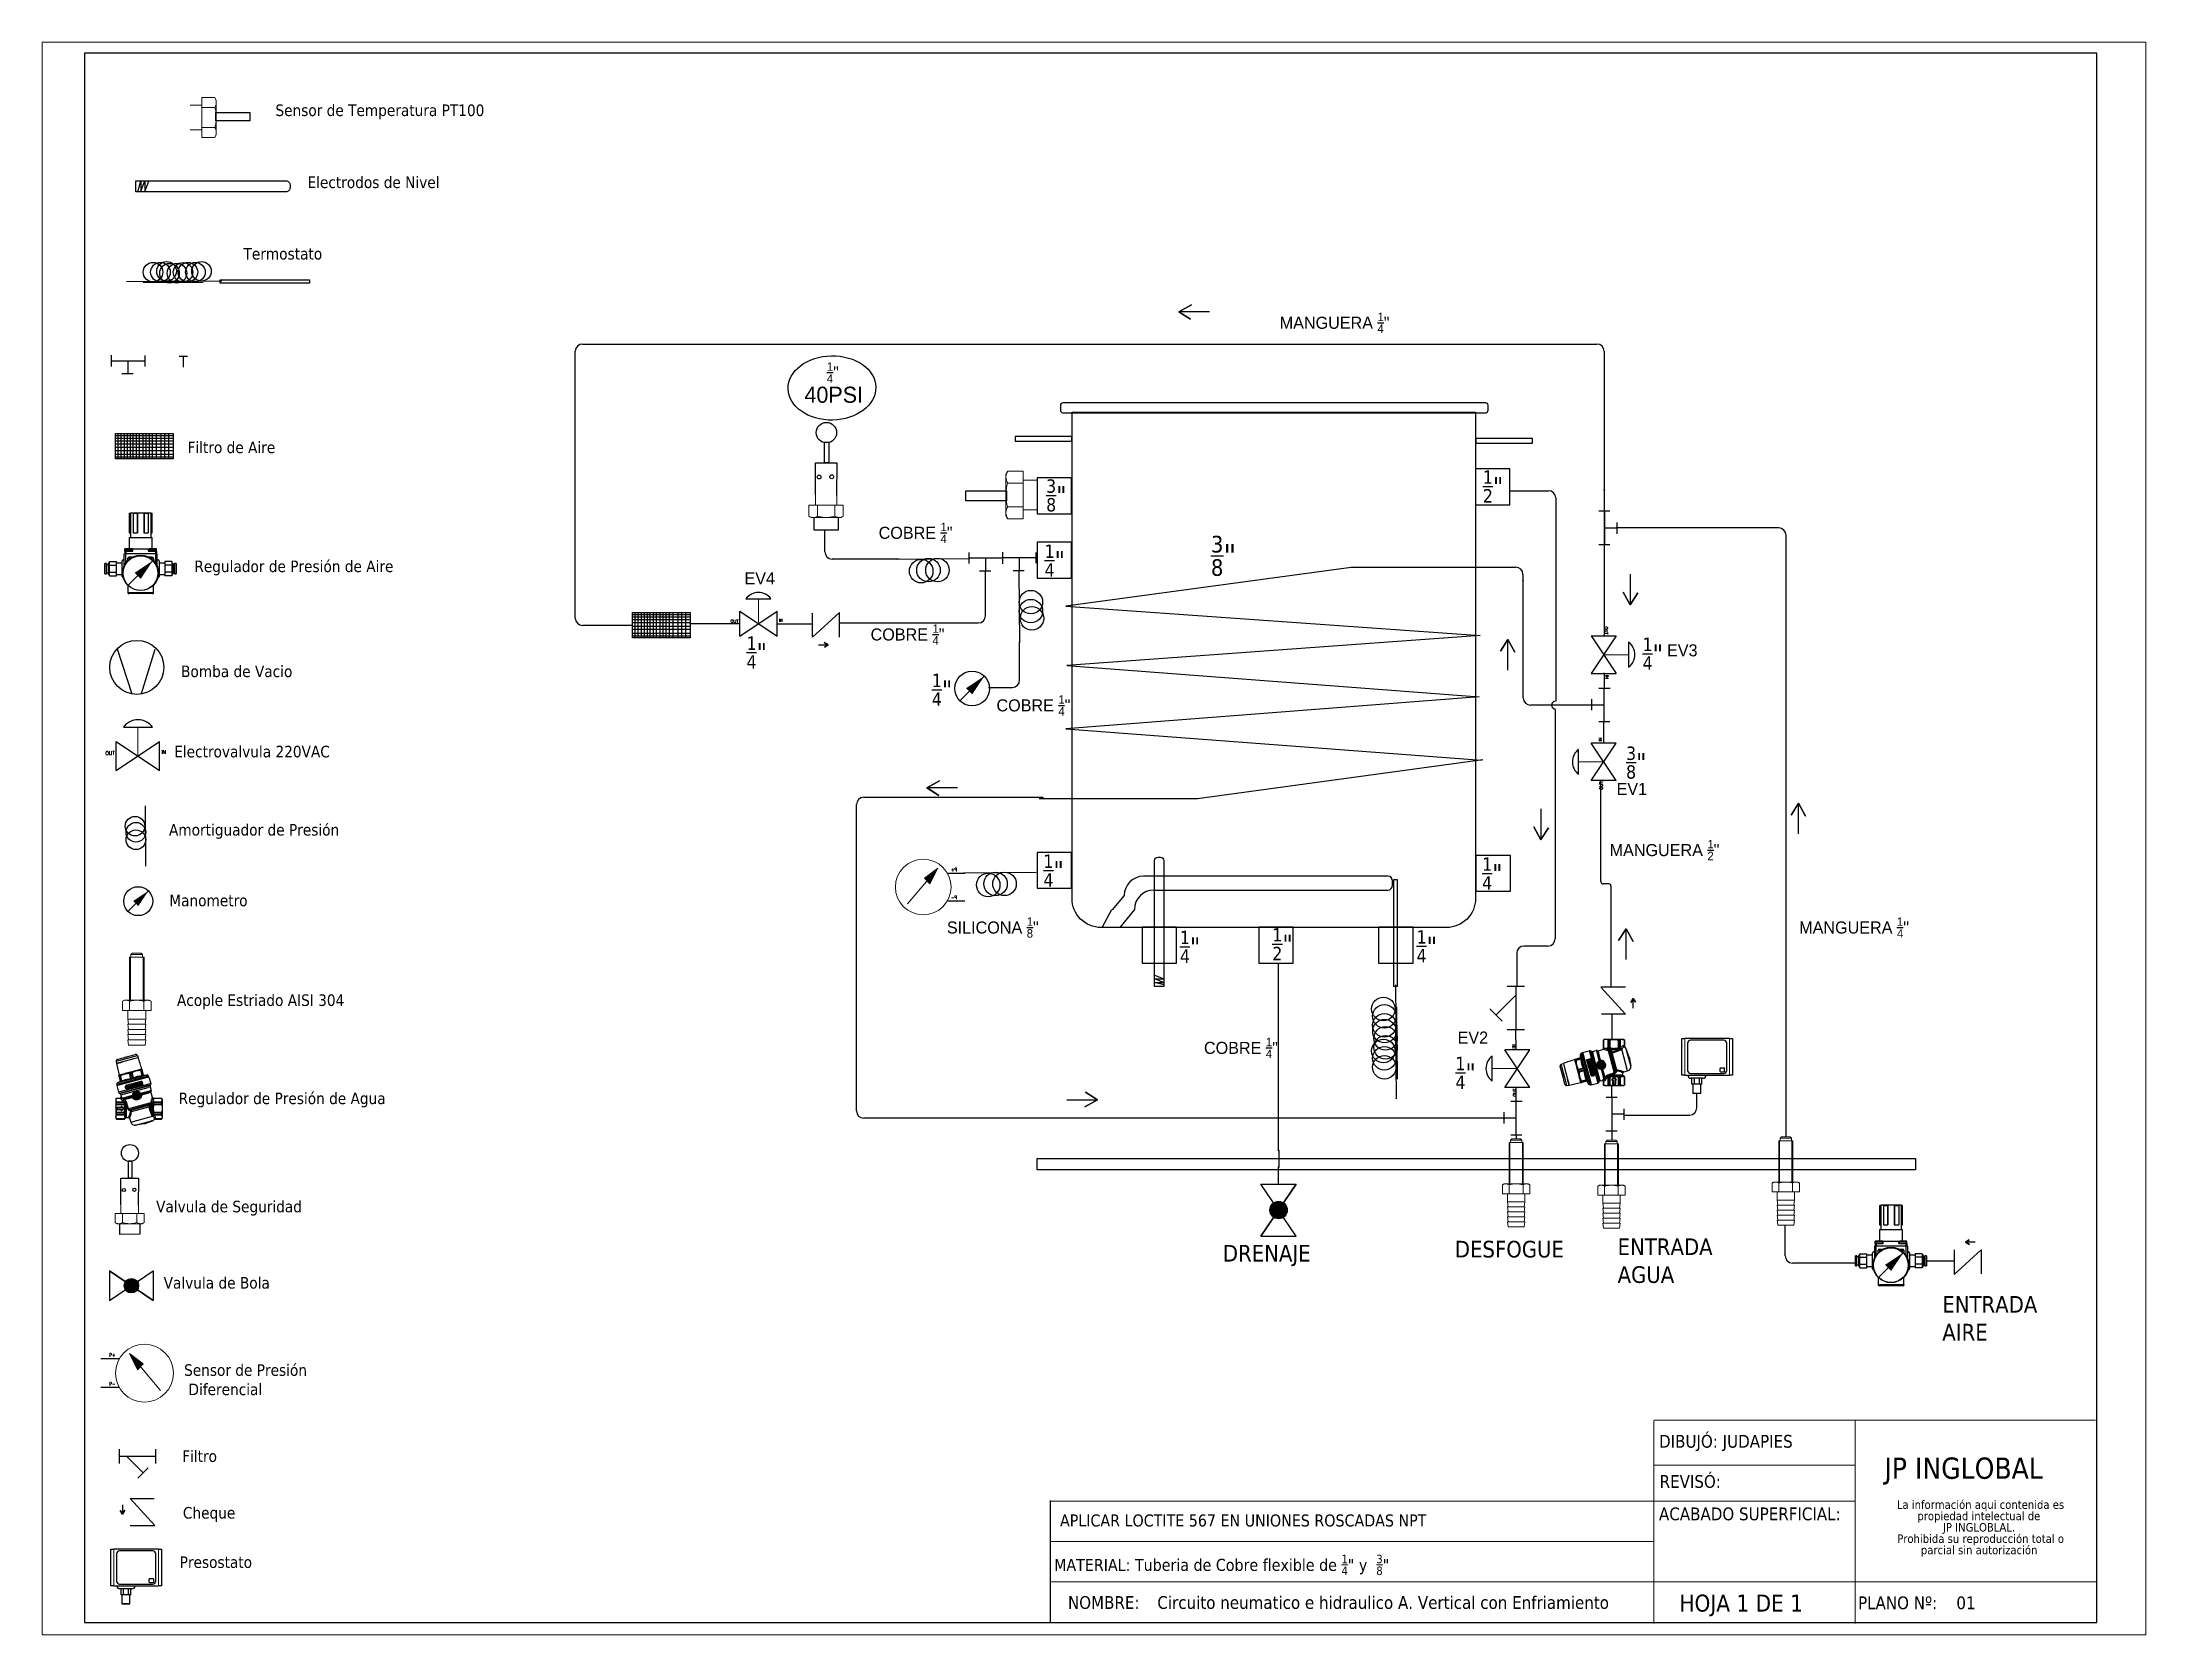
# Paper-space layout 'Layout1' of a CAD drawing. Header units: millimetres. Extents: x 0 to 257, y 1 to 195.
# The model-space entities are those that its viewports show. They can reach past a viewport. Long polylines and large blocks are cut down to what shows.
import ezdxf
from ezdxf.enums import TextEntityAlignment as Align

# ---------------------------------------------------------------- set-up
doc = ezdxf.new("R2010")
doc.units = ezdxf.units.MM
doc.linetypes.add('CENTERX2', pattern=[20.32, 12.7, -2.54, 2.54, -2.54])
doc.linetypes.add('PHANTOM', pattern=[12.7, 6.35, -1.27, 1.27, -1.27, 1.27, -1.27])
for name, color, linetype in [('CONTORNO', 179, 'Continuous'), ('SYMS', 7, 'Continuous'), ('TERMS', 123, 'Continuous'), ('WIRENO', 250, 'Continuous'), ('WIRES', 7, 'Continuous')]:
    doc.layers.add(name, color=color, linetype=linetype)
doc.styles.add('SLDTEXTSTYLE0', font='tahoma.ttf')
doc.styles.add('SLDTEXTSTYLE1', font='tahomabd.ttf')
doc.styles.get("Standard").update_dxf_attribs({"font": 'tahoma.ttf'})
doc.styles.add('WD', font='romans.shx')

psp = doc.layouts.get("Layout1")

msp = doc.modelspace()

# ---------------------------------------------------------------- texts
at = {"char_height": 1.44, "attachment_point": 1}
for s, insert in [('\\A1;Sensor de Temperatura PT100', (38.73, 198.64)), ('\\A1;Electrodos de Nivel', (42.71, 189.69)), ('\\A1;Termostato', (34.76, 180.81)), ('\\A1;T', (26.76, 167.42)), ('\\A1;Filtro de Aire', (27.8, 156.75)), ('\\A1;Regulador de Presión de Aire', (28.65, 141.97)), ('\\A1;Bomba de Vacio', (27, 128.92)), ('\\A1;Electrovalvula 220VAC', (26.15, 118.95)), ('\\A1;Amortiguador de Presión', (25.5, 109.23)), ('\\A1;Manometro', (25.54, 100.45)), ('\\A1;Acople Estriado AISI 304', (26.49, 88.06)), ('\\A1;\\pt10.08;Regulador de Presión de Agua', (26.7, 75.86)), ('\\A1;Valvula de Seguridad', (23.9, 62.42)), ('\\A1;Valvula de Bola', (24.84, 52.94)), ('\\A1;Sensor de Presión\\P Diferencial', (27.38, 42.1)), ('\\A1;Filtro', (27.14, 31.4)), ('\\A1;Cheque', (27.23, 24.36)), ('\\A1;Presostato', (26.83, 18.23))]:
    msp.add_mtext_dynamic_manual_height_columns(s, width=44.8708, gutter_width=1, heights=[0], dxfattribs=dict(at, insert=insert))
at = {"color": 7, "linetype": 'Continuous', "lineweight": 0, "attachment_point": 1, "style": 'SLDTEXTSTYLE0'}
for s, insert, char_height in [('REVISÓ:', (210.7, 28.33), 1.587), ('\\A1;APLICAR LOCTITE 567 EN UNIONES ROSCADAS NPT', (136.2, 23.44), 1.5), ('\\A1;MATERIAL: Tuberia de Cobre flexible de {\\H0.7x;\\S1/4;}" y  {\\H0.7x;\\S3/8;}"', (135.47, 18.43), 1.5), ('\\pi-4.7625,l6.35,t12.7;NOMBRE:^ICircuito neumatico e hidraulico A. Vertical con Enfriamiento', (135.6, 13.29), 1.5875), ('HOJA 1 DE 1', (213.16, 13.48), 2.1167), ('PLANO Nº:    01', (235.35, 13.25), 1.5875)]:
    msp.add_mtext(s, dxfattribs=dict(at, insert=insert, char_height=char_height))
at = {"layer": 'CONTORNO', "color": 7, "char_height": 1.5875, "attachment_point": 1, "style": 'SLDTEXTSTYLE0'}
for s, insert in [('DIBUJÓ: JUDAPIES', (210.63, 33.32)), ('ACABADO SUPERFICIAL:', (210.62, 24.3))]:
    msp.add_mtext(s, dxfattribs=dict(at, insert=insert))
at = {"layer": 'CONTORNO', "insert": (238.63, 30.51), "char_height": 2.6458, "attachment_point": 1, "style": 'SLDTEXTSTYLE1'}
msp.add_mtext('JP INGLOBAL', dxfattribs=at)
at = {"layer": 'WIRENO', "attachment_point": 1}
for s, width, insert, char_height in [('\\A1;{\\fBahnschrift Light|b0|i0|c0|p34;\\H0.75x;MANGUERA \\H0.7x;\\S1/4;\\H1.4286x;"\\H1.3333x; }', 18.6492, (163.5, 172.77), 2), ('\\A1;{\\fBahnschrift Light|b0|i0|c0|p34;\\H0.75x;     \\H0.7x;\\S1/4;\\H1.4286x;"\\H1.3333x; \\P40PSI}', 14.0694, (104.45, 166.59), 2), ('\\A1;{\\H0.7x;\\S3/8;}"', 4.7668, (134.48, 152.05), 2.3707), ('\\A1;{\\H0.7x;\\S1/2;}"', 3.4437, (188.74, 153.16), 2.3707), ('\\A1;{\\fBahnschrift Light|b0|i0|c0|p34;\\H0.75x;COBRE \\H0.7x;\\S1/4;\\H1.4286x;"\\H1.3333x; }', 14.0694, (113.67, 146.67), 2), ('\\A1;{\\H0.7x;\\S1/4;}"', 3.2188, (134.29, 143.95), 2.3707), ('\\A1;{\\H0.7x;\\S3/8;}"', 4.7668, (154.95, 145.04), 2.9633), ('\\A1;{\\fBahnschrift Light|b0|i0|c0|p34;\\H0.75x;EV4}', 4.2889, (97, 140.51), 2), ('\\A1;{\\fBahnschrift Light|b0|i0|c0|p34;\\H0.75x;COBRE \\H0.7x;\\S1/4;\\H1.4286x;"\\H1.3333x; }', 14.0694, (112.67, 134.04), 2), ('\\A1;{\\H0.7x;\\S1/4;}"', 3.2188, (97.26, 132.53), 2.3707), ('\\A1;{\\H0.7x;\\S1/4;}"', 3.2188, (208.59, 132.38), 2.3707), ('\\A1;{\\fBahnschrift Light|b0|i0|c0|p34;\\H0.75x;EV3}', 4.2889, (211.62, 131.56), 2), ('\\A1;{\\H0.7x;\\S1/4;}"', 3.2188, (120.28, 127.9), 2.3707), ('\\A1;{\\fBahnschrift Light|b0|i0|c0|p34;\\H0.75x;COBRE \\H0.7x;\\S1/4;\\H1.4286x;"\\H1.3333x; }', 14.0694, (128.31, 125.23), 2), ('\\A1;{\\H0.7x;\\S3/8;}"', 3.2188, (206.53, 118.85), 2.3707), ('\\A1;{\\fBahnschrift Light|b0|i0|c0|p34;\\H0.75x;EV1}', 4.2889, (205.35, 114.34), 2), ('\\A1;{\\fBahnschrift Light|b0|i0|c0|p34;\\H0.75x;MANGUERA \\H0.7x;\\S1/2;\\H1.4286x;"\\H1.3333x; }', 18.6492, (204.49, 107.25), 2), ('\\A1;{\\H0.7x;\\S1/4;}"', 3.2188, (134.14, 105.44), 2.3707), ('\\A1;{\\H0.7x;\\S1/4;}"', 3.2188, (188.65, 105.07), 2.3707), ('\\A1;{\\fBahnschrift Light|b0|i0|c0|p34;\\H0.75x;SILICONA \\H0.7x;\\S1/8;\\H1.4286x;"\\H1.3333x; }', 14.0694, (122.15, 97.63), 2), ('\\A1;{\\fBahnschrift Light|b0|i0|c0|p34;\\H0.75x;MANGUERA \\H0.7x;\\S1/4;\\H1.4286x;"\\H1.3333x; }', 18.6492, (228.04, 97.63), 2), ('\\A1;{\\H0.7x;\\S1/4;}"', 3.2188, (151.1, 95.96), 2.3707), ('\\A1;{\\H0.7x;\\S1/2;}"', 3.4437, (162.58, 96.29), 2.3707), ('\\A1;{\\H0.7x;\\S1/4;}"', 3.2188, (180.51, 96.02), 2.3707), ('\\A1;{\\fBahnschrift Light|b0|i0|c0|p34;\\H0.75x;COBRE \\H0.7x;\\S1/4;\\H1.4286x;"\\H1.3333x; }', 14.0694, (154.09, 82.67), 2), ('\\A1;{\\fBahnschrift Light|b0|i0|c0|p34;\\H0.75x;EV2}', 4.2889, (185.6, 83.44), 2), ('\\A1;{\\H0.7x;\\S1/4;}"', 3.2188, (185.33, 80.3), 2.3707), ('\\A1;ENTRADA\\PAGUA', 12.6325, (205.48, 57.74), 2.0743), ('\\A1;DRENAJE', 12.6325, (156.44, 56.93), 2.0743), ('\\A1;DESFOGUE', 12.6325, (185.26, 57.44), 2.0743), ('\\A1;ENTRADA\\PAIRE', 12.6325, (245.82, 50.58), 2.0743)]:
    msp.add_mtext_dynamic_manual_height_columns(s, width=width, gutter_width=12.35, heights=[0], dxfattribs=dict(at, insert=insert, char_height=char_height))

# ---------------------------------------------------------------- blocks, each defined once
blk = doc.blocks.new('SW_NOTE_2')
at = {"layer": 'CONTORNO', "color": 0, "char_height": 1.0583, "attachment_point": 2, "style": 'SLDTEXTSTYLE0'}
for s, insert in [('La información aqui contenida es ', (10.29, 1.34)), ('propiedad intelectual de', (10.08, -0.07)), ('JP INGLOBLAL.', (10.1, -1.48)), ('Prohibida su reproducción total o ', (10.3, -2.89)), ('parcial sin autorización', (10.12, -4.3))]:
    blk.add_mtext(s, dxfattribs=dict(at, insert=insert))
blk = doc.blocks.new('HGVA1_DIAPHRAGM_VALVE2')
at = {"color": 7, "linetype": 'Continuous', "lineweight": 0, "ltscale": 3.2258}
for p, q in [((-0.25, 0.5), (0.25, 0.5)), ((0, 0), (0, 0.5))]:
    blk.add_line(p, q, dxfattribs=at)
for p, q in [((-0.375, -0.25), (-0.375, 0.25)), ((-0.375, -0.25), (0.375, 0.25)), ((-0.375, 0.25), (0.375, -0.25)), ((0.375, -0.25), (0.375, 0.25))]:
    blk.add_line(p, q)
at = {"ltscale": 25.4, "flags": 128}
blk.add_lwpolyline([(0.25, 0.5, 0.5), (-0.25, 0.5)], format="xyb", close=True, dxfattribs=at)
at = {"style": 'WD', "flags": 1}
for tag, p in [('INST', (-0.469, 0.748)), ('TAG1', (-0.469, 0.378)), ('LOC', (-0.469, 0.587))]:
    blk.add_attdef(tag, text='', height=0.125, dxfattribs=at).set_placement(p, align=Align.RIGHT)
at = {"style": 'WD'}
blk.add_attdef('TERM01', text='', height=0.0625, dxfattribs=at).set_placement((-0.399, 0.018), align=Align.RIGHT)
for tag, p, height in [('X4TERM01', (-0.375, 0), 0.005), ('X1TERM02', (0.375, 0), 0.005), ('TERM02', (0.406, 0.036), 0.0625), ('RATING1', (0.388, -0.162), 0.125), ('DESC1', (0.388, -0.378), 0.125), ('DESC2', (0.388, -0.562), 0.125), ('DESC3', (0.388, -0.752), 0.125), ('WDTAGALT', (0.388, -0.907), 0.125)]:
    blk.add_attdef(tag, p, '', height=height, dxfattribs=at)
blk.add_attdef('XREF', text='', height=0.0625, rotation=0.0625, dxfattribs=at).set_placement((0.518, 0.271), align=Align.TOP_CENTER)
at = {"style": 'WD', "flags": 1}
for tag, p in [('WDTYPE', (-0.154, -0.127)), ('FAMILY', (-0.143, -0.17)), ('CAT', (-0.143, -0.215)), ('MFG', (-0.141, -0.246)), ('ASSYCODE', (-0.113, -0.275))]:
    blk.add_attdef(tag, text='', height=0.01, dxfattribs=at).set_placement(p, align=Align.CENTER)
blk = doc.blocks.new('HME1_PRESS_M')
blk.add_line((0.036, -0.088), (0.213, 0.089))
blk.add_circle((0.125, 0), 0.125)
blk.add_solid([(0.082, 0.002), (0.126, -0.042), (0.213, 0.089)])
at = {"style": 'WD', "width": 0.7}
for tag, p in [('INST', (0.125, 0.5)), ('LOC', (0.125, 0.344)), ('TAG1', (0.125, 0.188)), ('DESC1', (0.125, -0.344)), ('DESC2', (0.125, -0.5)), ('DESC3', (0.125, -0.656)), ('WDTAGALT', (0.125, -0.812))]:
    blk.add_attdef(tag, text='', height=0.125, dxfattribs=at).set_placement(p, align=Align.CENTER)
blk.add_attdef('TERM01', text='', height=0.0625, dxfattribs=at).set_placement((-0.032, 0.031), align=Align.RIGHT)
at = {"style": 'WD'}
for tag, p, height, flags in [('X4TERM01', (0, 0), 0.005, 1), ('WDTYPE', (0.062, 0.062), 0.01, 1), ('WDBLKNAM', (0.134, 0.001), 0.01, 9), ('X1TERM02', (0.248, 0), 0.005, 1), ('FAMILY', (0.13, -0.035), 0.01, 9)]:
    blk.add_attdef(tag, p, '', height=height, dxfattribs=dict(at, flags=flags))
at = {"style": 'WD', "width": 0.7}
for tag, p, height in [('TERM02', (0.28, 0.031), 0.0625), ('RATING1', (0.281, -0.188), 0.125)]:
    blk.add_attdef(tag, p, '', height=height, dxfattribs=at)
at = {"style": 'WD'}
blk.add_attdef('XREF', text='', height=0.0625, dxfattribs=at).set_placement((-0.031, -0.125), align=Align.RIGHT)
at = {"linetype": 'Continuous', "style": 'WD', "flags": 9}
for tag, p in [('MFG', (0.128, -0.085)), ('ASSYCODE', (0.13, -0.103)), ('CAT', (0.13, -0.066))]:
    blk.add_attdef(tag, p, '', height=0.01, dxfattribs=at)
blk = doc.blocks.new('Acople Estriado')
at = {"color": 7, "linetype": 'Continuous', "lineweight": 15}
for p, q in [((6.78, 5.633), (6.78, 5.138)), ((6.78, 5.633), (6.947, 5.633)), ((6.811, 5.678), (6.796, 5.663)), ((6.796, 5.663), (6.796, 5.633)), ((6.931, 5.663), (6.796, 5.663)), ((6.811, 5.678), (6.916, 5.678)), ((6.931, 5.663), (6.916, 5.678)), ((6.931, 5.633), (6.931, 5.663)), ((6.947, 5.138), (6.947, 5.633)), ((6.721, 5.138), (6.699, 5.126)), ((6.699, 5.126), (6.699, 5.019)), ((6.74, 5.138), (6.721, 5.138)), ((6.864, 5.138), (6.74, 5.138)), ((6.781, 5.126), (6.781, 5.019)), ((6.988, 5.138), (6.864, 5.138)), ((6.946, 5.126), (6.946, 5.019)), ((7.007, 5.138), (6.988, 5.138)), ((7.029, 5.126), (7.007, 5.138)), ((7.029, 5.126), (7.029, 5.019)), ((6.699, 5.019), (6.781, 5.019)), ((6.761, 5.019), (6.761, 4.922)), ((6.761, 4.922), (6.769, 4.862)), ((6.864, 4.922), (6.761, 4.922)), ((6.761, 4.862), (6.769, 4.802)), ((6.864, 4.862), (6.761, 4.862)), ((6.781, 5.019), (6.946, 5.019)), ((6.967, 4.922), (6.864, 4.922)), ((6.967, 4.862), (6.864, 4.862)), ((6.946, 5.019), (7.029, 5.019)), ((6.959, 4.862), (6.967, 4.922)), ((6.959, 4.802), (6.967, 4.862)), ((6.967, 4.922), (6.967, 5.019)), ((6.761, 4.802), (6.769, 4.742)), ((6.864, 4.802), (6.761, 4.802)), ((6.761, 4.742), (6.769, 4.682)), ((6.864, 4.742), (6.761, 4.742)), ((6.761, 4.682), (6.769, 4.622)), ((6.864, 4.682), (6.761, 4.682)), ((6.864, 4.622), (6.769, 4.622)), ((6.967, 4.802), (6.864, 4.802)), ((6.967, 4.742), (6.864, 4.742)), ((6.967, 4.682), (6.864, 4.682)), ((6.959, 4.622), (6.864, 4.622)), ((6.959, 4.742), (6.967, 4.802)), ((6.959, 4.682), (6.967, 4.742)), ((6.959, 4.622), (6.967, 4.682))]:
    blk.add_line(p, q, dxfattribs=at)
at = {"color": 7, "linetype": 'Continuous', "lineweight": 0}
for p, q in [((6.79, 5.633), (6.79, 5.138)), ((6.938, 5.633), (6.938, 5.138))]:
    blk.add_line(p, q, dxfattribs=at)
at = {"color": 7, "linetype": 'Continuous', "lineweight": 15}
for points, knots in [([(6.699, 5.126), (6.706, 5.13), (6.712, 5.133), (6.726, 5.137), (6.733, 5.138), (6.74, 5.138)], [0, 0, 0, 0, 0.5, 0.5, 1, 1, 1, 1]), ([(6.74, 5.138), (6.744, 5.138), (6.747, 5.138), (6.754, 5.137), (6.757, 5.136), (6.768, 5.133), (6.775, 5.13), (6.781, 5.126)], [0, 0, 0, 0, 0.25, 0.25, 0.5, 0.5, 1, 1, 1, 1]), ([(6.864, 5.138), (6.85, 5.138), (6.836, 5.137), (6.808, 5.133), (6.795, 5.13), (6.781, 5.126)], [0, 0, 0, 0, 0.5, 0.5, 1, 1, 1, 1]), ([(6.946, 5.126), (6.933, 5.13), (6.919, 5.133), (6.892, 5.137), (6.878, 5.138), (6.864, 5.138)], [0, 0, 0, 0, 0.5, 0.5, 1, 1, 1, 1]), ([(6.946, 5.126), (6.953, 5.13), (6.96, 5.133), (6.974, 5.137), (6.981, 5.138), (6.988, 5.138)], [0, 0, 0, 0, 0.5, 0.5, 1, 1, 1, 1]), ([(6.988, 5.138), (6.991, 5.138), (6.995, 5.138), (7.002, 5.137), (7.005, 5.136), (7.015, 5.133), (7.022, 5.13), (7.029, 5.126)], [0, 0, 0, 0, 0.25, 0.25, 0.5, 0.5, 1, 1, 1, 1])]:
    blk.add_open_spline(points, degree=3, knots=knots, dxfattribs=at)
blk = doc.blocks.new('Valvula Tipo Anillo')
for p, q in [((7.88, 11.213), (7.88, 11.519)), ((7.88, 11.519), (8.084, 11.519)), ((8.084, 11.519), (8.079, 11.203))]:
    blk.add_line(p, q)
at = {"color": 7, "linetype": 'Continuous', "lineweight": 15}
for p, q in [((7.816, 11.006), (7.816, 11.113)), ((7.898, 11.113), (7.816, 11.113)), ((7.878, 11.21), (7.878, 11.113)), ((7.898, 11.006), (7.898, 11.113)), ((8.063, 11.113), (7.898, 11.113)), ((8.063, 11.006), (8.063, 11.113)), ((8.146, 11.113), (8.063, 11.113)), ((8.084, 11.113), (8.084, 11.21)), ((8.146, 11.006), (8.146, 11.113)), ((7.816, 11.006), (7.838, 10.994)), ((7.838, 10.994), (7.857, 10.994)), ((7.857, 10.994), (7.981, 10.994)), ((7.981, 10.994), (8.105, 10.994)), ((8.105, 10.994), (8.124, 10.994)), ((8.124, 10.994), (8.146, 11.006))]:
    blk.add_line(p, q, dxfattribs=at)
for points in [[(7.962, 11.521), (8.01, 11.521), (8.01, 11.713), (7.962, 11.713)], [(8.097, 10.995), (8.097, 10.873), (7.867, 10.871), (7.867, 10.993)]]:
    blk.add_lwpolyline(points, close=True)
for centre, radius in [((7.984, 11.807), 0.0981), ((7.914, 11.381), 0.0185), ((8.035, 11.384), 0.0185)]:
    blk.add_circle(centre, radius)
for points, knots in [([(7.857, 10.994), (7.854, 10.994), (7.85, 10.994), (7.843, 10.995), (7.84, 10.996), (7.829, 10.999), (7.823, 11.002), (7.816, 11.006)], [0, 0, 0, 0, 0.25, 0.25, 0.5, 0.5, 1, 1, 1, 1]), ([(7.898, 11.006), (7.892, 11.002), (7.885, 10.999), (7.871, 10.995), (7.864, 10.994), (7.857, 10.994)], [0, 0, 0, 0, 0.5, 0.5, 1, 1, 1, 1]), ([(7.898, 11.006), (7.912, 11.002), (7.926, 10.999), (7.953, 10.995), (7.967, 10.994), (7.981, 10.994)], [0, 0, 0, 0, 0.5, 0.5, 1, 1, 1, 1]), ([(7.981, 10.994), (7.995, 10.994), (8.009, 10.995), (8.036, 10.999), (8.05, 11.002), (8.063, 11.006)], [0, 0, 0, 0, 0.5, 0.5, 1, 1, 1, 1]), ([(8.105, 10.994), (8.101, 10.994), (8.098, 10.994), (8.091, 10.995), (8.087, 10.996), (8.077, 10.999), (8.07, 11.002), (8.063, 11.006)], [0, 0, 0, 0, 0.25, 0.25, 0.5, 0.5, 1, 1, 1, 1]), ([(8.146, 11.006), (8.139, 11.002), (8.132, 10.999), (8.119, 10.995), (8.112, 10.994), (8.105, 10.994)], [0, 0, 0, 0, 0.5, 0.5, 1, 1, 1, 1])]:
    blk.add_open_spline(points, degree=3, knots=knots, dxfattribs=at)
blk = doc.blocks.new('HGVA1_BALL_VALVE')
h = blk.add_hatch(color=256)
edge = h.paths.add_edge_path()
edge.add_arc((0, 0), 0.125, 0, 360)
at = {"ltscale": 3.2258}
for p, q in [((-0.375, 0.254), (0.375, -0.254)), ((-0.375, -0.254), (0.375, 0.254)), ((-0.375, 0.254), (-0.375, -0.254)), ((0.375, 0.254), (0.375, -0.254))]:
    blk.add_line(p, q, dxfattribs=at)
at = {"ltscale": 25.4, "flags": 128}
blk.add_lwpolyline([(0.375, 0.254), (0.375, -0.254), (-0.375, 0.254), (-0.375, -0.254)], close=True, dxfattribs=at)
at = {"ltscale": 3.2258}
blk.add_circle((0, 0), 0.125, dxfattribs=at)
at = {"ltscale": 25.4}
blk.add_circle((0, 0), 0.125, dxfattribs=at)
at = {"style": 'WD', "flags": 1}
for tag, height, p in [('LOC', 0.125, (0.011, 0.516)), ('INST', 0.125, (0.028, 0.678)), ('TAG1', 0.125, (0, 0.307)), ('FAMILY', 0.01, (-0.482, -0.121)), ('WDTYPE', 0.01, (-0.475, -0.062)), ('CAT', 0.01, (-0.482, -0.165)), ('MFG', 0.01, (-0.481, -0.197)), ('ASSYCODE', 0.01, (-0.453, -0.226))]:
    blk.add_attdef(tag, text='', height=height, dxfattribs=at).set_placement(p, align=Align.CENTER)
at = {"style": 'WD'}
blk.add_attdef('TERM01', text='', height=0.0625, dxfattribs=at).set_placement((-0.399, 0.018), align=Align.RIGHT)
for tag, p, height in [('X4TERM01', (-0.375, 0), 0.005), ('X8TERM02', (0, 0), 0.005), ('TERM02', (0.052, -0.037), 0.0625), ('X1TERM03', (0.375, 0), 0.005), ('TERM03', (0.406, 0.036), 0.0625), ('RATING1', (0.409, -0.162), 0.125), ('DESC1', (0.409, -0.341), 0.125), ('DESC2', (0.409, -0.525), 0.125), ('DESC3', (0.409, -0.715), 0.125), ('WDTAGALT', (0.409, -0.873), 0.125)]:
    blk.add_attdef(tag, p, '', height=height, dxfattribs=at)
blk.add_attdef('XREF', text='', height=0.0625, rotation=0.0625, dxfattribs=at).set_placement((0.541, 0.293), align=Align.TOP_CENTER)
blk = doc.blocks.new('HMT1_DIFFERENTIAL_PRESSURE_GAUGE')
blk.add_hatch(color=7).paths.add_polyline_path([(-0.26, 0.34), (-0.12, 0.06), (-0.02, 0.16)])
for p, q in [((-0.437, 0.25), (-0.75, 0.25)), ((-0.437, -0.25), (-0.75, -0.25))]:
    blk.add_line(p, q)
at = {"color": 7, "linetype": 'Continuous', "lineweight": 0, "ltscale": 645.15999}
for p, q in [((-0.26, 0.34), (0.28, -0.3)), ((-0.26, 0.34), (-0.12, 0.06)), ((-0.26, 0.34), (-0.02, 0.16)), ((-0.12, 0.06), (-0.02, 0.16))]:
    blk.add_line(p, q, dxfattribs=at)
at = {"color": 255, "linetype": 'Continuous', "lineweight": 0, "ltscale": 25.4, "flags": 128}
blk.add_lwpolyline([(-0.26, 0.34), (-0.12, 0.06), (-0.02, 0.16)], close=True, dxfattribs=at)
at = {"color": 7, "linetype": 'Continuous', "lineweight": 0, "ltscale": 645.15999}
blk.add_circle((0, 0), 0.5, dxfattribs=at)
at = {"style": 'WD', "width": 0.7}
for tag, p in [('INST', (-0.01, 0.781)), ('LOC', (-0.01, 0.656)), ('TAG1', (-0.01, 0.531)), ('DESC1', (0.021, -0.625)), ('DESC2', (0.021, -0.75)), ('WDTAGALT', (0.021, -1)), ('DESC3', (0.021, -0.875))]:
    blk.add_attdef(tag, text='', height=0.0938, dxfattribs=at).set_placement(p, align=Align.CENTER)
at = {"style": 'WD'}
for tag, p, height, flags in [('X4TERM01', (-0.75, 0.25), 0.005, 1), ('X1TERM03', (0.5, 0), 0.005, 1), ('X4TERM02', (-0.75, -0.25), 0.005, 1), ('WDBLKNAM', (-0.209, -0.188), 0.01, 9), ('FAMILY', (-0.208, -0.062), 0.01, 9)]:
    blk.add_attdef(tag, p, '', height=height, dxfattribs=dict(at, flags=flags))
at = {"style": 'WD', "width": 0.7}
for tag, p in [('TERM01', (-0.5, 0.281)), ('TERM02', (-0.5, -0.219))]:
    blk.add_attdef(tag, text='', height=0.0625, dxfattribs=at).set_placement(p, align=Align.RIGHT)
for tag, p, height in [('TERM03', (0.531, 0.031), 0.0625), ('RATING1', (0.469, -0.375), 0.0938)]:
    blk.add_attdef(tag, p, '', height=height, dxfattribs=at)
at = {"style": 'WD'}
blk.add_attdef('XREF', text='', height=0.0625, dxfattribs=at).set_placement((-0.438, -0.406), align=Align.RIGHT)
at = {"flags": 1}
blk.add_attdef('WDTYPE', (-0.219, -0.25), '', height=0.01, dxfattribs=at)
at = {"linetype": 'Continuous', "style": 'WD', "flags": 9}
for tag, p in [('ASSYCODE', (-0.208, -0.156)), ('CAT', (-0.208, -0.094)), ('MFG', (-0.208, -0.125))]:
    blk.add_attdef(tag, p, '', height=0.01, dxfattribs=at)
blk = doc.blocks.new('HST1_STRAINER_Y_TYPE')
at = {"ltscale": 3.2258}
for p, q in [((0, 0.125), (0, -0.125)), ((0.625, 0.125), (0.625, -0.125)), ((0, 0), (0.625, 0)), ((0.125, 0), (0.412, -0.287)), ((0.324, -0.376), (0.501, -0.199))]:
    blk.add_line(p, q, dxfattribs=at)
at = {"style": 'WD', "flags": 1}
for tag, height, p in [('LOC', 0.125, (0.306, 0.549)), ('INST', 0.125, (0.33, 0.71)), ('TAG1', 0.125, (0.324, 0.34)), ('FAMILY', 0.01, (1.09, 0.044)), ('CAT', 0.01, (1.09, -0.001)), ('WDTYPE', 0.01, (1.102, -0.093)), ('MFG', 0.01, (1.092, -0.032)), ('ASSYCODE', 0.01, (1.12, -0.061))]:
    blk.add_attdef(tag, text='', height=height, dxfattribs=at).set_placement(p, align=Align.CENTER)
at = {"style": 'WD'}
for tag, height, p in [('WDTAGALT', 0.125, (0.035, 0.2)), ('TERM01', 0.0625, (-0.024, 0.018))]:
    blk.add_attdef(tag, text='', height=height, dxfattribs=at).set_placement(p, align=Align.RIGHT)
for tag, p, height in [('RATING1', (0.6, 0.18), 0.125), ('X4TERM01', (0, 0), 0.005), ('X1TERM03', (0.625, 0), 0.005), ('TERM03', (0.632, 0.013), 0.0625), ('DESC1', (-0.666, -0.258), 0.125), ('X8TERM02', (0.412, -0.287), 0.005), ('DESC2', (-0.666, -0.442), 0.125), ('DESC3', (-0.666, -0.632), 0.125), ('TERM02', (0.447, -0.365), 0.0625)]:
    blk.add_attdef(tag, p, '', height=height, dxfattribs=at)
blk.add_attdef('XREF', text='', height=0.0625, rotation=0.0625, dxfattribs=at).set_placement((0.649, -0.434), align=Align.TOP_CENTER)
blk = doc.blocks.new('ColaMarrano')
at = {"layer": 'WIRENO'}
blk.add_line((96.3, 200.92), (96.42, 188.45), dxfattribs=at)
for centre in [(94.22, 196.73), (94.4, 195.47), (94.4, 193.92)]:
    blk.add_circle(centre, 2.03, dxfattribs=at)
blk = doc.blocks.new('Bomba Vacio')
at = {"layer": 'WIRENO'}
for p, q in [((222.52, 152.69), (218.83, 163.9)), ((224.82, 152.84), (228.2, 163.9))]:
    blk.add_line(p, q, dxfattribs=at)
blk.add_circle((223.65, 159.36), 6.72, dxfattribs=at)
blk = doc.blocks.new('Filtro')
at = {"layer": 'WIRENO'}
for p, q in [((95.97, 119.72), (103.12, 119.72)), ((95.97, 119.41), (103.12, 119.41)), ((95.97, 119.07), (103.12, 119.07)), ((95.97, 118.71), (103.12, 118.71)), ((95.97, 118.27), (103.12, 118.27)), ((95.97, 117.88), (103.12, 117.88)), ((96.25, 119.99), (96.25, 116.83)), ((96.62, 119.95), (96.62, 116.79)), ((97.03, 119.95), (97.03, 116.79)), ((97.4, 119.95), (97.4, 116.79)), ((97.77, 119.99), (97.77, 116.83)), ((98.1, 119.99), (98.1, 116.83)), ((98.51, 119.99), (98.51, 116.83)), ((98.88, 119.95), (98.88, 116.79)), ((99.33, 119.99), (99.33, 116.83)), ((99.7, 119.99), (99.7, 116.83)), ((100.11, 119.99), (100.11, 116.83)), ((100.52, 119.99), (100.52, 116.83)), ((100.98, 119.99), (100.98, 116.83)), ((101.59, 119.99), (101.59, 116.83)), ((102.04, 119.99), (102.04, 116.83)), ((102.54, 119.99), (102.54, 116.83)), ((95.97, 117.41), (103.12, 117.41)), ((95.97, 117.08), (103.12, 117.08))]:
    blk.add_line(p, q, dxfattribs=at)
blk.add_lwpolyline([(95.95, 119.98), (103.11, 119.98), (103.11, 116.82), (95.95, 116.82)], close=True, dxfattribs=at)
blk = doc.blocks.new('Nivel')
at = {"layer": 'WIRENO'}
for p, q in [((103.38, 60.01), (103.74, 61.39)), ((103.74, 61.39), (103.74, 60.1)), ((103.74, 60.1), (104.25, 61.39)), ((104.25, 61.39), (104.25, 60.07)), ((104.25, 60.07), (104.74, 61.36))]:
    blk.add_line(p, q, dxfattribs=at)
blk.add_lwpolyline([(103.12, 61.39), (121.77, 61.39, -0.414214), (122.27, 60.89), (122.27, 60.54, -0.414214), (121.77, 60.04), (103.12, 60.04)], format="xyb", close=True, dxfattribs=at)
blk = doc.blocks.new('PT100')
at = {"color": 7, "linetype": 'Continuous', "lineweight": 15}
for p, q in [((12.633, 10.919), (12.526, 10.919)), ((12.526, 10.919), (12.526, 10.837)), ((12.645, 10.897), (12.633, 10.919)), ((12.645, 10.878), (12.645, 10.897)), ((12.526, 10.857), (12.429, 10.857)), ((12.633, 10.837), (12.526, 10.837)), ((12.526, 10.837), (12.526, 10.672)), ((12.645, 10.754), (12.645, 10.878)), ((12.645, 10.631), (12.645, 10.754)), ((12.429, 10.652), (12.526, 10.652)), ((12.633, 10.672), (12.526, 10.672)), ((12.526, 10.672), (12.526, 10.589)), ((12.633, 10.589), (12.645, 10.612)), ((12.645, 10.612), (12.645, 10.631)), ((12.633, 10.589), (12.526, 10.589))]:
    blk.add_line(p, q, dxfattribs=at)
blk.add_lwpolyline([(12.642, 10.794), (12.922, 10.794), (12.922, 10.726), (12.642, 10.726)], close=True)
for points, knots in [([(12.633, 10.919), (12.637, 10.913), (12.64, 10.906), (12.644, 10.892), (12.645, 10.885), (12.645, 10.878)], [0, 0, 0, 0, 0.5, 0.5, 1, 1, 1, 1]), ([(12.645, 10.878), (12.645, 10.875), (12.645, 10.871), (12.644, 10.864), (12.643, 10.861), (12.64, 10.85), (12.637, 10.844), (12.633, 10.837)], [0, 0, 0, 0, 0.25, 0.25, 0.5, 0.5, 1, 1, 1, 1]), ([(12.645, 10.754), (12.645, 10.768), (12.644, 10.782), (12.64, 10.81), (12.637, 10.824), (12.633, 10.837)], [0, 0, 0, 0, 0.5, 0.5, 1, 1, 1, 1]), ([(12.633, 10.672), (12.637, 10.685), (12.64, 10.699), (12.644, 10.727), (12.645, 10.74), (12.645, 10.754)], [0, 0, 0, 0, 0.5, 0.5, 1, 1, 1, 1]), ([(12.633, 10.672), (12.637, 10.665), (12.64, 10.658), (12.644, 10.645), (12.645, 10.638), (12.645, 10.631)], [0, 0, 0, 0, 0.5, 0.5, 1, 1, 1, 1]), ([(12.645, 10.631), (12.645, 10.627), (12.645, 10.624), (12.644, 10.617), (12.643, 10.613), (12.64, 10.603), (12.637, 10.596), (12.633, 10.589)], [0, 0, 0, 0, 0.25, 0.25, 0.5, 0.5, 1, 1, 1, 1])]:
    blk.add_open_spline(points, degree=3, knots=knots, dxfattribs=at)
blk = doc.blocks.new('TNueva')
at = {"layer": 'WIRENO'}
for p, q in [((225.17, 74.25), (225.17, 75.16)), ((227.06, 75.75), (226.14, 75.75)), ((226.56, 74.71), (226.56, 75.74)), ((227.95, 74.23), (227.95, 75.15)), ((225.18, 74.71), (227.93, 74.71))]:
    blk.add_line(p, q, dxfattribs=at)
blk = doc.blocks.new('check')
at = {"layer": 'WIRENO'}
for p, q in [((71.43, 162.27), (67.85, 165.55)), ((67.85, 165.55), (67.85, 162.36)), ((68.66, 166.54), (69.94, 166.54)), ((69.94, 166.54), (69.41, 166.25)), ((69.41, 166.25), (69.94, 166.54)), ((69.94, 166.54), (69.44, 166.85)), ((69.44, 166.85), (69.93, 166.54)), ((71.43, 165.55), (71.43, 162.27))]:
    blk.add_line(p, q, dxfattribs=at)
blk = doc.blocks.new('WDDOT')
for radius in [0.03, 0.0187, 0.00929]:
    blk.add_circle((0, 0), radius)
blk = doc.blocks.new('ReguladorAgua')
at = {"color": 7}
for p, q in [((341.16, 130.69), (342.27, 130.99)), ((344.56, 131.09), (341.23, 130.2)), ((341.3, 131.01), (341.27, 131)), ((341.43, 131.07), (342.35, 131.32)), ((342.27, 130.99), (345.55, 131.87)), ((342.35, 131.32), (342.86, 131.46)), ((342.87, 131.46), (342.86, 131.46)), ((342.92, 131.47), (342.87, 131.46)), ((342.87, 131.46), (342.87, 131.44)), ((343.6, 131.63), (342.91, 131.44)), ((342.92, 131.47), (343.59, 131.65)), ((342.92, 131.47), (342.93, 131.45)), ((343.63, 131.67), (343.59, 131.65)), ((343.59, 131.63), (343.59, 131.65)), ((343.63, 131.67), (345.11, 132.06)), ((345.73, 131.4), (344.56, 131.09)), ((345.11, 132.06), (345.12, 132.06)), ((345.22, 132.07), (345.22, 132.07)), ((345.29, 132.08), (345.25, 132.07)), ((345.55, 131.87), (345.72, 131.4)), ((341.16, 130.69), (341.24, 130.2)), ((341.24, 130.2), (342.38, 130.51)), ((346.14, 127.16), (341.31, 125.86)), ((346.18, 127.02), (341.35, 125.73)), ((345.96, 127.41), (341.45, 126.2)), ((342.01, 126.52), (341.45, 126.2)), ((347.55, 127.31), (341.7, 125.74)), ((347.87, 127.47), (341.75, 125.83)), ((342.61, 127.97), (341.78, 127.75)), ((342.04, 126.59), (341.78, 127.56)), ((342.04, 126.59), (341.78, 127.56)), ((341.78, 127.56), (341.78, 127.56)), ((342.06, 126.55), (341.79, 127.56)), ((342.62, 128.04), (341.8, 127.82)), ((341.82, 127.56), (341.97, 127.59)), ((342.09, 126.55), (341.82, 127.56)), ((341.84, 127.63), (341.98, 127.67)), ((342.24, 126.59), (341.97, 127.59)), ((342.01, 126.52), (342.02, 126.47)), ((342.21, 126.51), (342.06, 126.47)), ((342.34, 126.62), (342.07, 127.63)), ((342.24, 126.59), (342.09, 126.55)), ((344.94, 128.66), (343.3, 128.22)), ((344.96, 128.6), (343.31, 128.16)), ((344.18, 127.12), (343.91, 128.13)), ((344.03, 128.21), (344.31, 128.29)), ((344.04, 128.15), (344.33, 128.23)), ((344.31, 127.14), (344.04, 128.15)), ((344.6, 127.22), (344.31, 127.14)), ((344.6, 127.22), (344.33, 128.23)), ((344.62, 127.15), (344.33, 127.07)), ((344.73, 127.27), (344.46, 128.27)), ((346.43, 129.06), (345.62, 128.84)), ((346.48, 129.01), (345.66, 128.79)), ((345.73, 126.34), (345.76, 126.32)), ((346.08, 126.41), (345.76, 126.32)), ((346.09, 126.37), (345.77, 126.29)), ((347.54, 127.83), (345.96, 127.41)), ((346.11, 126.45), (346.08, 126.41)), ((346.09, 126.37), (346.11, 126.38)), ((346.09, 126.37), (346.12, 126.25)), ((346.16, 126.44), (346.11, 126.38)), ((346.11, 126.38), (346.14, 126.26)), ((347.83, 127.61), (346.14, 127.16)), ((346.17, 126.45), (346.16, 126.44)), ((346.17, 126.4), (346.21, 126.41)), ((346.21, 126.23), (346.17, 126.4)), ((347.87, 127.47), (346.18, 127.02)), ((346.21, 126.41), (346.22, 126.41)), ((346.26, 126.24), (346.21, 126.41)), ((346.22, 126.48), (346.25, 126.45)), ((346.27, 126.42), (346.22, 126.41)), ((346.22, 126.41), (346.4, 125.72)), ((346.38, 126.49), (346.25, 126.45)), ((346.39, 126.46), (346.27, 126.42)), ((346.27, 126.42), (346.45, 125.73)), ((346.57, 127.76), (346.3, 128.77)), ((346.35, 128.84), (346.49, 128.87)), ((346.38, 126.49), (346.44, 126.55)), ((346.39, 126.46), (346.4, 126.46)), ((346.58, 125.77), (346.39, 126.46)), ((346.4, 128.78), (346.54, 128.82)), ((346.67, 127.77), (346.4, 128.78)), ((346.59, 125.77), (346.4, 126.46)), ((346.48, 129.01), (346.51, 128.89)), ((346.5, 126.55), (346.49, 126.55)), ((346.49, 126.55), (346.71, 125.74)), ((346.5, 126.55), (346.71, 125.74)), ((346.81, 127.81), (346.54, 128.82)), ((346.84, 127.83), (346.57, 128.84)), ((346.57, 128.84), (346.57, 128.84)), ((346.81, 127.81), (346.67, 127.77)), ((346.88, 127.76), (346.73, 127.72)), ((346.84, 127.83), (346.84, 127.83)), ((346.91, 127.78), (346.89, 127.83)), ((346.89, 127.83), (347.54, 127.83)), ((347.96, 127.42), (347.55, 127.31)), ((347.65, 127.41), (347.65, 127.41)), ((347.87, 127.47), (347.83, 127.61)), ((347.87, 127.47), (347.96, 127.42)), ((347.96, 127.42), (348.33, 126.04)), ((341.11, 122.88), (341.22, 123.07)), ((341.11, 122.88), (341.11, 122.7)), ((341.11, 122.7), (341.11, 122.52)), ((341.11, 122.52), (341.11, 121.07)), ((341.21, 123.03), (342.04, 123.03)), ((342.86, 122.18), (341.21, 122.18)), ((341.22, 123.06), (341.22, 123.07)), ((341.22, 123.07), (342, 123.07)), ((341.22, 123.06), (342, 123.06)), ((341.22, 121.84), (341.22, 122.12)), ((342.86, 122.12), (341.22, 122.12)), ((341.7, 125.74), (341.29, 125.63)), ((341.35, 125.72), (341.29, 125.63)), ((341.29, 125.63), (341.66, 124.26)), ((341.35, 125.73), (341.31, 125.86)), ((341.75, 125.83), (341.35, 125.72)), ((341.56, 125.78), (341.56, 125.78)), ((347.92, 125.93), (341.66, 124.26)), ((347.89, 125.65), (341.84, 124.03)), ((341.93, 123.97), (341.84, 124.03)), ((341.93, 123.97), (347.85, 125.56)), ((342, 123.06), (342, 123.07)), ((342.11, 123.75), (347.82, 125.28)), ((342.11, 123.75), (342.21, 123.35)), ((342.22, 123.35), (342.21, 123.35)), ((344.5, 123.56), (342.42, 123)), ((342.56, 122.51), (342.59, 122.5)), ((344.43, 123.37), (342.66, 122.9)), ((342.66, 122.9), (342.69, 122.89)), ((342.69, 122.89), (344.41, 123.35)), ((342.79, 122.75), (344.48, 123.2)), ((342.86, 122.12), (342.86, 122.18)), ((342.86, 121.84), (342.86, 122.12)), ((343.23, 125.53), (343.14, 125.54)), ((343.37, 124.99), (343.3, 124.94)), ((343.42, 125.42), (343.43, 125.41)), ((343.49, 125.18), (343.49, 125.19)), ((343.5, 125.66), (343.55, 125.67)), ((343.5, 125.66), (343.53, 125.56)), ((343.51, 125.5), (343.5, 125.45)), ((343.52, 125.69), (343.53, 125.71)), ((343.53, 125.56), (343.58, 125.57)), ((343.55, 125.67), (343.56, 125.68)), ((343.55, 125.67), (343.58, 125.57)), ((343.59, 125.68), (343.56, 125.68)), ((343.59, 125.57), (343.56, 125.68)), ((343.6, 125.16), (343.57, 125.19)), ((343.58, 125.57), (343.59, 125.57)), ((343.62, 125.58), (343.59, 125.68)), ((343.62, 125.58), (343.59, 125.57)), ((343.65, 125.12), (343.7, 125.13)), ((343.65, 125.12), (343.67, 125.02)), ((343.67, 125.02), (343.72, 125.03)), ((343.74, 125.14), (343.7, 125.13)), ((343.72, 125.07), (343.7, 125.13)), ((343.7, 125.13), (343.7, 125.13)), ((343.7, 125.13), (343.72, 125.03)), ((343.71, 124.99), (343.73, 124.98)), ((343.75, 125.07), (343.72, 125.07)), ((343.73, 125.03), (343.72, 125.07)), ((343.72, 125.03), (343.73, 125.03)), ((343.74, 125.79), (343.73, 125.79)), ((343.75, 125.07), (343.73, 125.79)), ((343.73, 124.99), (343.73, 124.99)), ((343.77, 125.07), (343.74, 125.79)), ((343.79, 125.76), (343.74, 125.79)), ((343.75, 125.07), (343.74, 125.14)), ((343.77, 125.07), (343.75, 125.07)), ((348.36, 122.09), (343.75, 120.86)), ((343.99, 125.9), (343.77, 125.84)), ((343.99, 125.88), (343.77, 125.82)), ((343.81, 125.8), (343.77, 125.82)), ((343.77, 125.04), (343.77, 125.07)), ((343.83, 125.04), (343.77, 124.98)), ((343.77, 124.98), (343.77, 124.98)), ((343.83, 125.04), (343.79, 125.76)), ((343.98, 125.84), (343.81, 125.8)), ((343.99, 125.81), (343.82, 125.76)), ((343.85, 125.04), (343.82, 125.76)), ((343.82, 124.96), (344.01, 125.02)), ((343.86, 125.01), (343.82, 124.96)), ((343.83, 124.94), (344.01, 124.99)), ((343.85, 125.04), (343.97, 125.07)), ((343.86, 125.01), (343.98, 125.04)), ((343.93, 125.31), (343.95, 125.45)), ((343.97, 125.29), (344, 125.33)), ((344.1, 125.32), (343.97, 125.29)), ((344.11, 125.29), (343.97, 125.25)), ((343.97, 125.07), (343.97, 125.1)), ((343.99, 125.88), (343.98, 125.84)), ((343.98, 125.3), (343.99, 125.45)), ((343.98, 125.3), (344, 125.33)), ((344.01, 125.02), (343.98, 125.04)), ((343.99, 125.81), (344.32, 125.17)), ((343.99, 125.48), (344.11, 125.32)), ((343.99, 125.48), (344.01, 125.39)), ((343.99, 125.45), (344.01, 125.39)), ((344, 125.33), (344.01, 125.39)), ((344.04, 125.34), (344, 125.33)), ((344, 125.33), (344, 125.33)), ((344, 125.33), (344, 125.33)), ((344, 125.33), (344, 125.33)), ((344.01, 125.5), (344.13, 125.34)), ((344.01, 125.37), (344.03, 125.34)), ((344.01, 125.37), (344.01, 125.37)), ((344.12, 125.2), (344.01, 125.17)), ((344.02, 125.07), (344.01, 125.1)), ((344.02, 125.09), (344.01, 125.1)), ((344.02, 125.35), (344.02, 125.35)), ((344.02, 125.35), (344.03, 125.34)), ((344.02, 125.35), (344.03, 125.34)), ((344.02, 125.35), (344.02, 125.35)), ((344.02, 125.35), (344.02, 125.35)), ((344.13, 125.17), (344.02, 125.14)), ((344.05, 125.11), (344.02, 125.14)), ((344.03, 125.06), (344.02, 125.09)), ((344.03, 125.06), (344.02, 125.07)), ((344.03, 125.85), (344.38, 125.18)), ((344.03, 125.85), (344.03, 125.83)), ((344.03, 125.83), (344.36, 125.19)), ((344.03, 125.34), (344.04, 125.34)), ((344.03, 125.34), (344.04, 125.34)), ((344.03, 125.34), (344.03, 125.34)), ((344.04, 125.34), (344.1, 125.32)), ((344.04, 125.34), (344.11, 125.32)), ((344.11, 125.13), (344.05, 125.11)), ((344.06, 125.86), (344.41, 125.2)), ((344.12, 125.11), (344.06, 125.09)), ((344.06, 125.07), (344.06, 125.09)), ((344.11, 125.13), (344.13, 125.17)), ((344.12, 125.11), (344.14, 125.07)), ((344.13, 125.12), (344.16, 125.16)), ((344.13, 125.12), (344.15, 125.08)), ((344.15, 125.08), (344.14, 125.07)), ((344.15, 125.08), (344.18, 125.12)), ((344.16, 125.16), (344.18, 125.18)), ((344.16, 125.16), (344.18, 125.12)), ((344.18, 125.18), (344.2, 125.13)), ((344.18, 125.12), (344.2, 125.13)), ((344.2, 125.13), (344.32, 125.17)), ((344.2, 125.07), (344.37, 125.12)), ((344.2, 125.07), (344.22, 125.1)), ((344.2, 125.05), (344.38, 125.09)), ((344.23, 125.91), (344.22, 125.91)), ((344.22, 125.91), (344.41, 125.2)), ((344.22, 125.1), (344.34, 125.13)), ((344.23, 125.91), (344.42, 125.2)), ((344.23, 125.91), (344.28, 125.89)), ((344.44, 126.02), (344.26, 125.97)), ((344.44, 126), (344.26, 125.95)), ((344.26, 125.95), (344.3, 125.93)), ((344.31, 125.9), (344.28, 125.89)), ((344.28, 125.89), (344.46, 125.2)), ((344.42, 125.96), (344.3, 125.93)), ((344.43, 125.93), (344.31, 125.9)), ((344.31, 125.9), (344.49, 125.21)), ((344.34, 125.13), (344.37, 125.12)), ((344.36, 125.19), (344.38, 125.17)), ((344.38, 125.18), (344.38, 125.17)), ((344.4, 125.15), (344.4, 125.14)), ((344.4, 125.14), (344.42, 125.14)), ((344.42, 125.2), (344.41, 125.2)), ((344.41, 123.35), (344.42, 123.35)), ((344.44, 126), (344.42, 125.96)), ((344.42, 125.2), (344.43, 125.19)), ((344.43, 125.93), (344.47, 125.94)), ((344.43, 125.93), (344.56, 125.44)), ((344.44, 125.16), (344.46, 125.2)), ((344.44, 125.16), (344.44, 125.15)), ((344.49, 125.21), (344.46, 125.2)), ((344.48, 125.97), (344.47, 125.94)), ((344.47, 125.94), (344.6, 125.45)), ((344.48, 125.97), (344.51, 125.97)), ((344.48, 125.97), (344.61, 125.48)), ((344.48, 125.14), (344.86, 125.25)), ((344.48, 125.14), (344.5, 125.18)), ((344.48, 123.2), (344.5, 123.21)), ((344.49, 125.21), (344.82, 125.3)), ((344.49, 125.12), (344.86, 125.22)), ((344.5, 125.18), (344.83, 125.27)), ((344.51, 125.97), (344.64, 125.48)), ((344.56, 125.44), (344.6, 125.45)), ((344.61, 125.48), (344.6, 125.45)), ((344.61, 125.48), (344.64, 125.48)), ((344.64, 123.29), (344.62, 123.44)), ((344.64, 123.29), (344.63, 123.28)), ((344.66, 125.45), (344.64, 125.42)), ((344.77, 125.45), (344.64, 125.42)), ((344.79, 125.51), (344.65, 125.47)), ((344.78, 125.42), (344.65, 125.38)), ((344.79, 125.49), (344.66, 125.45)), ((344.71, 126.03), (344.73, 126.04)), ((344.85, 125.49), (344.71, 126.03)), ((344.87, 125.49), (344.73, 126.04)), ((344.73, 126.04), (344.76, 126.02)), ((344.75, 126.1), (345.12, 126.2)), ((344.75, 126.08), (345.13, 126.18)), ((344.75, 126.1), (344.75, 126.08)), ((344.75, 126.08), (344.79, 126.06)), ((344.79, 126.03), (344.76, 126.02)), ((344.76, 126.02), (344.94, 125.33)), ((344.79, 125.49), (344.77, 125.45)), ((344.78, 125.42), (344.82, 125.43)), ((344.82, 125.3), (344.78, 125.42)), ((345.11, 126.15), (344.79, 126.06)), ((345.12, 126.11), (344.79, 126.03)), ((344.79, 126.06), (344.79, 126.03)), ((344.79, 126.03), (344.98, 125.34)), ((344.79, 125.49), (344.79, 125.51)), ((344.79, 123.76), (344.79, 123.76)), ((344.8, 123.8), (344.8, 123.8)), ((344.81, 123.75), (344.8, 123.74)), ((344.81, 123.73), (344.8, 123.74)), ((344.81, 123.76), (344.81, 123.76)), ((344.81, 123.73), (344.81, 123.75)), ((344.82, 123.75), (344.81, 123.75)), ((344.81, 123.73), (344.89, 123.65)), ((344.84, 125.46), (344.82, 125.43)), ((344.85, 125.31), (344.82, 125.43)), ((344.82, 125.3), (344.85, 125.31)), ((344.96, 123.93), (344.82, 123.79)), ((344.83, 123.83), (344.82, 123.81)), ((344.82, 123.81), (344.82, 123.79)), ((344.82, 123.79), (344.82, 123.79)), ((344.85, 123.79), (344.82, 123.79)), ((344.85, 123.75), (344.82, 123.75)), ((344.82, 123.75), (344.91, 123.66)), ((344.83, 125.48), (344.85, 125.49)), ((344.86, 125.25), (344.83, 125.27)), ((344.95, 123.95), (344.83, 123.83)), ((344.84, 125.46), (344.88, 125.47)), ((344.84, 125.46), (344.88, 125.29)), ((344.85, 125.49), (344.87, 125.49)), ((344.88, 125.29), (344.85, 125.31)), ((344.85, 123.79), (344.97, 123.91)), ((344.88, 123.77), (344.85, 123.79)), ((344.88, 123.77), (344.85, 123.75)), ((344.85, 123.75), (344.91, 123.69)), ((344.86, 125.25), (344.86, 125.22)), ((344.88, 125.47), (344.93, 125.3)), ((344.88, 125.29), (344.93, 125.3)), ((344.88, 125.29), (344.93, 125.3)), ((344.88, 125.29), (344.89, 125.28)), ((344.88, 125.29), (344.88, 125.29)), ((344.88, 123.77), (345, 123.89)), ((344.88, 123.77), (344.93, 123.73)), ((344.89, 125.28), (344.91, 125.28)), ((344.91, 123.66), (344.89, 123.65)), ((344.91, 125.28), (344.93, 125.29)), ((344.93, 123.73), (344.91, 123.69)), ((344.91, 123.69), (344.91, 123.66)), ((344.93, 125.3), (344.94, 125.33)), ((344.93, 125.3), (344.93, 125.29)), ((344.93, 125.3), (344.93, 125.3)), ((344.93, 123.73), (344.96, 123.76)), ((344.93, 123.73), (344.94, 123.69)), ((344.98, 125.34), (344.94, 125.33)), ((344.94, 123.69), (344.98, 123.73)), ((344.94, 123.66), (344.97, 123.69)), ((344.94, 123.69), (344.94, 123.66)), ((344.94, 123.66), (344.96, 123.65)), ((344.96, 123.93), (344.95, 123.95)), ((344.96, 125.89), (344.98, 125.83)), ((344.96, 125.89), (344.99, 125.89)), ((344.97, 123.91), (344.96, 123.93)), ((344.96, 123.76), (344.98, 123.73)), ((344.96, 123.65), (344.99, 123.68)), ((345.35, 125.38), (344.97, 125.27)), ((345.35, 125.35), (344.97, 125.25)), ((344.97, 125.27), (344.99, 125.31)), ((344.97, 125.25), (344.97, 125.27)), ((345.08, 123.99), (344.97, 123.96)), ((345.09, 123.97), (344.97, 123.94)), ((344.97, 123.94), (344.97, 123.96)), ((344.98, 123.92), (344.97, 123.94)), ((345, 123.89), (344.97, 123.91)), ((344.98, 123.73), (344.97, 123.69)), ((344.97, 123.69), (344.99, 123.68)), ((344.98, 125.83), (345.01, 125.84)), ((344.98, 125.34), (345.3, 125.43)), ((344.99, 125.31), (344.98, 125.34)), ((345.07, 123.94), (344.98, 123.92)), ((345, 123.89), (344.98, 123.92)), ((344.99, 125.89), (345.01, 125.84)), ((344.99, 125.89), (345.03, 125.87)), ((344.99, 125.31), (345.31, 125.4)), ((344.99, 123.68), (345.08, 123.34)), ((345.01, 123.68), (344.99, 123.68)), ((345.15, 125.99), (345, 125.95)), ((345.07, 123.91), (345, 123.89)), ((345.16, 125.96), (345.01, 125.92)), ((345.01, 125.92), (345.05, 125.9)), ((345.03, 125.87), (345.01, 125.84)), ((345.02, 123.72), (345.01, 123.68)), ((345.01, 123.68), (345.1, 123.34)), ((345.05, 123.73), (345.02, 123.72)), ((345.02, 123.72), (345.12, 123.37)), ((345.18, 125.86), (345.04, 125.83)), ((345.06, 125.86), (345.04, 125.83)), ((345.04, 125.6), (345.07, 125.61)), ((345.04, 125.6), (345.05, 125.55)), ((345.19, 125.94), (345.05, 125.9)), ((345.19, 125.83), (345.05, 125.79)), ((345.05, 125.55), (345.08, 125.56)), ((345.05, 123.73), (345.15, 123.39)), ((345.21, 125.9), (345.06, 125.86)), ((345.07, 125.61), (345.08, 125.56)), ((345.11, 125.59), (345.07, 125.61)), ((345.07, 123.94), (345.09, 123.97)), ((345.07, 123.91), (345.07, 123.94)), ((345.07, 123.91), (345.1, 123.93)), ((345.21, 123.4), (345.07, 123.91)), ((345.08, 125.67), (345.23, 125.71)), ((345.11, 125.59), (345.08, 125.56)), ((345.09, 123.97), (345.08, 123.99)), ((345.1, 123.34), (345.08, 123.34)), ((345.09, 125.64), (345.23, 125.68)), ((345.12, 125.62), (345.09, 125.64)), ((345.1, 123.93), (345.12, 123.95)), ((345.24, 123.4), (345.1, 123.93)), ((345.12, 123.37), (345.1, 123.34)), ((345.13, 126.18), (345.11, 126.15)), ((345.13, 125.58), (345.11, 125.54)), ((345.26, 125.58), (345.11, 125.54)), ((345.12, 126.11), (345.15, 126.12)), ((345.12, 126.11), (345.15, 125.99)), ((345.12, 125.62), (345.27, 125.66)), ((345.27, 125.55), (345.12, 125.51)), ((345.12, 123.95), (345.14, 123.96)), ((345.22, 123.56), (345.12, 123.95)), ((345.15, 123.39), (345.12, 123.37)), ((345.13, 125.58), (345.28, 125.62)), ((345.13, 123.32), (345.23, 123.35)), ((345.14, 123.35), (345.13, 123.32)), ((345.13, 123.3), (345.22, 123.33)), ((345.13, 123.32), (345.13, 123.3)), ((345.22, 123.66), (345.14, 123.96)), ((345.15, 123.39), (345.14, 123.35)), ((345.23, 123.37), (345.14, 123.35)), ((345.17, 126.16), (345.15, 126.12)), ((345.15, 126.12), (345.18, 126)), ((345.15, 125.99), (345.18, 126)), ((345.21, 123.4), (345.15, 123.39)), ((345.19, 125.94), (345.16, 125.96)), ((345.19, 126.18), (345.17, 126.17)), ((345.17, 126.16), (345.17, 126.17)), ((345.18, 126.15), (345.17, 126.16)), ((345.18, 126.15), (345.22, 126.16)), ((345.22, 125.98), (345.18, 126.15)), ((345.22, 125.98), (345.18, 126)), ((345.18, 125.86), (345.21, 125.9)), ((345.19, 125.94), (345.21, 125.94)), ((345.19, 125.83), (345.22, 125.84)), ((345.19, 125.83), (345.23, 125.71)), ((345.22, 126.17), (345.21, 126.18)), ((345.21, 125.9), (345.22, 125.9)), ((345.21, 123.4), (345.23, 123.37)), ((345.21, 123.4), (345.24, 123.4)), ((345.22, 126.16), (345.22, 126.17)), ((345.22, 126.16), (345.24, 126.15)), ((345.27, 125.99), (345.22, 126.16)), ((345.22, 125.98), (345.27, 125.99)), ((345.22, 125.84), (345.25, 125.88)), ((345.22, 125.84), (345.26, 125.72)), ((345.22, 123.66), (345.22, 124.02)), ((345.24, 124.02), (345.22, 124.02)), ((345.22, 123.66), (345.22, 123.56)), ((345.22, 123.66), (345.24, 123.57)), ((345.22, 123.56), (345.24, 123.4)), ((345.22, 123.33), (345.23, 123.35)), ((345.22, 123.33), (345.24, 123.34)), ((345.22, 123.33), (345.22, 123.27)), ((345.24, 123.27), (345.22, 123.27)), ((345.24, 125.96), (345.23, 125.96)), ((345.23, 125.71), (345.26, 125.72)), ((345.23, 125.68), (345.27, 125.66)), ((345.23, 123.37), (345.24, 123.37)), ((345.24, 123.37), (345.23, 123.35)), ((345.24, 126.21), (345.27, 126.19)), ((345.28, 126.16), (345.24, 126.15)), ((345.24, 126.15), (345.42, 125.46)), ((345.24, 125.96), (345.27, 125.97)), ((345.26, 125.91), (345.24, 125.96)), ((345.24, 123.57), (345.24, 124.02)), ((345.26, 124), (345.24, 124.02)), ((345.24, 123.57), (345.26, 123.4)), ((345.24, 123.4), (345.24, 123.4)), ((345.25, 123.36), (345.24, 123.34)), ((345.24, 123.34), (345.24, 123.27)), ((345.26, 123.29), (345.24, 123.27)), ((345.26, 125.91), (345.25, 125.9)), ((345.25, 125.88), (345.29, 125.89)), ((345.3, 125.7), (345.25, 125.88)), ((345.26, 125.91), (345.28, 125.91)), ((345.26, 125.72), (345.3, 125.7)), ((345.26, 125.58), (345.28, 125.62)), ((345.26, 123.29), (345.26, 124)), ((345.3, 124), (345.26, 124)), ((345.3, 123.29), (345.26, 123.29)), ((345.59, 126.28), (345.27, 126.19)), ((345.28, 125.91), (345.27, 125.97)), ((345.27, 125.66), (345.29, 125.66)), ((345.27, 125.55), (345.3, 125.56)), ((345.27, 125.55), (345.3, 125.43)), ((345.61, 126.24), (345.28, 126.16)), ((345.28, 126.16), (345.46, 125.47)), ((345.28, 125.62), (345.3, 125.62)), ((345.28, 124.08), (345.38, 124.08)), ((345.28, 124.06), (345.28, 124.08)), ((345.28, 124.06), (345.38, 124.06)), ((345.3, 124.04), (345.28, 124.06)), ((345.3, 123.26), (345.28, 123.24)), ((345.28, 123.24), (345.28, 123.21)), ((345.38, 123.24), (345.28, 123.24)), ((345.38, 123.21), (345.28, 123.21)), ((345.34, 125.71), (345.29, 125.89)), ((345.3, 125.7), (345.34, 125.71)), ((345.32, 125.68), (345.3, 125.68)), ((345.3, 125.56), (345.32, 125.6)), ((345.3, 125.56), (345.33, 125.44)), ((345.3, 125.43), (345.33, 125.44)), ((345.3, 124.04), (345.36, 124.04)), ((345.3, 124), (345.3, 124.04)), ((345.3, 123.29), (345.3, 124)), ((345.3, 124), (345.36, 124)), ((345.3, 123.29), (345.3, 123.26)), ((345.36, 123.29), (345.3, 123.29)), ((345.36, 123.26), (345.3, 123.26)), ((345.31, 125.4), (345.35, 125.38)), ((345.33, 125.63), (345.32, 125.68)), ((345.32, 125.68), (345.35, 125.68)), ((345.33, 125.63), (345.32, 125.61)), ((345.32, 125.6), (345.37, 125.61)), ((345.37, 125.43), (345.32, 125.6)), ((345.33, 125.63), (345.36, 125.63)), ((345.33, 125.44), (345.37, 125.41)), ((345.36, 125.63), (345.35, 125.68)), ((345.36, 124.04), (345.38, 124.06)), ((345.36, 124), (345.36, 124.04)), ((345.36, 124), (345.4, 124)), ((345.36, 124), (345.36, 123.29)), ((345.36, 123.29), (345.4, 123.29)), ((345.36, 123.29), (345.36, 123.26)), ((345.36, 123.26), (345.38, 123.24)), ((345.41, 125.44), (345.37, 125.61)), ((345.37, 125.43), (345.41, 125.44)), ((345.37, 125.41), (345.37, 125.43)), ((345.38, 125.41), (345.37, 125.41)), ((345.4, 125.41), (345.38, 125.41)), ((345.38, 124.06), (345.38, 124.08)), ((345.38, 123.24), (345.38, 123.21)), ((345.4, 125.41), (345.42, 125.42)), ((345.4, 124), (345.42, 124.02)), ((345.4, 124), (345.4, 123.29)), ((345.4, 123.29), (345.42, 123.27)), ((345.41, 125.44), (345.42, 125.46)), ((345.42, 125.43), (345.41, 125.44)), ((345.41, 123.67), (345.41, 123.67)), ((345.46, 125.47), (345.42, 125.46)), ((345.42, 125.42), (345.42, 125.43)), ((345.42, 124.02), (345.44, 124.02)), ((345.42, 124.02), (345.42, 123.82)), ((345.42, 123.64), (345.42, 123.27)), ((345.42, 123.64), (345.42, 123.64)), ((345.42, 123.27), (345.44, 123.27)), ((345.44, 123.69), (345.43, 123.68)), ((345.43, 123.67), (345.43, 123.68)), ((345.43, 123.68), (345.43, 123.67)), ((345.43, 123.67), (345.43, 123.67)), ((345.43, 123.65), (345.43, 123.64)), ((345.44, 124.02), (345.44, 123.87)), ((345.47, 123.7), (345.44, 123.69)), ((345.44, 123.62), (345.44, 123.27)), ((345.45, 126.02), (345.47, 126.03)), ((345.45, 126.02), (345.47, 125.95)), ((345.63, 125.45), (345.45, 125.4)), ((345.45, 125.4), (345.47, 125.44)), ((345.46, 125.47), (345.59, 125.5)), ((345.64, 125.43), (345.46, 125.38)), ((345.49, 123.29), (345.46, 123.4)), ((345.48, 123.4), (345.46, 123.4)), ((345.47, 126.03), (345.49, 125.96)), ((345.47, 126.03), (345.52, 126.01)), ((345.47, 125.95), (345.49, 125.96)), ((345.47, 125.44), (345.59, 125.47)), ((345.47, 123.44), (345.65, 123.72)), ((345.54, 123.72), (345.47, 123.7)), ((345.47, 123.7), (345.48, 123.67)), ((345.57, 123.67), (345.47, 123.64)), ((345.48, 123.67), (345.47, 123.65)), ((345.58, 123.65), (345.47, 123.62)), ((345.47, 123.64), (345.47, 123.65)), ((345.47, 123.64), (345.47, 123.62)), ((345.48, 123.43), (345.47, 123.44)), ((345.48, 123.43), (345.66, 123.71)), ((345.54, 123.68), (345.48, 123.67)), ((345.51, 123.43), (345.48, 123.43)), ((345.51, 123.3), (345.48, 123.4)), ((345.5, 123.4), (345.48, 123.4)), ((345.64, 126.12), (345.49, 126.08)), ((345.52, 126.01), (345.49, 125.96)), ((345.51, 123.3), (345.49, 123.29)), ((345.64, 126.09), (345.5, 126.05)), ((345.5, 126.05), (345.53, 126.03)), ((345.54, 123.41), (345.5, 123.4)), ((345.52, 123.33), (345.5, 123.4)), ((345.51, 123.43), (345.68, 123.7)), ((345.54, 123.41), (345.51, 123.43)), ((345.52, 123.33), (345.51, 123.3)), ((345.55, 125.99), (345.52, 125.95)), ((345.67, 125.99), (345.52, 125.95)), ((345.52, 125.74), (345.55, 125.75)), ((345.52, 125.74), (345.59, 125.5)), ((345.56, 123.33), (345.52, 123.33)), ((345.68, 126.07), (345.53, 126.03)), ((345.68, 125.96), (345.53, 125.92)), ((345.54, 123.72), (345.57, 123.72)), ((345.54, 123.72), (345.54, 123.68)), ((345.54, 123.41), (345.71, 123.68)), ((345.56, 123.33), (345.54, 123.41)), ((345.69, 126.03), (345.55, 125.99)), ((345.55, 125.75), (345.61, 125.51)), ((345.6, 125.72), (345.55, 125.75)), ((345.91, 123.37), (345.55, 123.27)), ((345.57, 123.3), (345.55, 123.27)), ((345.55, 123.27), (345.56, 123.25)), ((345.57, 123.67), (345.56, 123.67)), ((345.88, 123.42), (345.56, 123.33)), ((345.91, 123.35), (345.56, 123.25)), ((345.56, 123.33), (345.57, 123.3)), ((345.57, 125.8), (345.71, 125.84)), ((345.57, 125.77), (345.72, 125.81)), ((345.61, 125.75), (345.57, 125.77)), ((345.57, 123.67), (345.58, 123.65)), ((345.89, 123.39), (345.57, 123.3)), ((345.58, 123.72), (345.59, 123.72)), ((345.59, 123.71), (345.58, 123.72)), ((345.62, 126.32), (345.59, 126.28)), ((345.59, 125.5), (345.61, 125.51)), ((345.59, 125.47), (345.63, 125.45)), ((345.59, 123.72), (345.61, 123.72)), ((345.59, 123.71), (345.62, 123.72)), ((345.59, 123.72), (345.59, 123.71)), ((345.62, 125.73), (345.6, 125.72)), ((345.67, 125.49), (345.6, 125.72)), ((345.61, 126.24), (345.63, 126.25)), ((345.61, 126.24), (345.64, 126.12)), ((345.76, 125.79), (345.61, 125.75)), ((345.61, 125.51), (345.67, 125.49)), ((345.61, 123.72), (345.62, 123.72)), ((345.77, 125.76), (345.62, 125.73)), ((345.68, 125.49), (345.62, 125.73)), ((345.76, 123.64), (345.62, 123.42)), ((345.73, 123.52), (345.62, 123.42)), ((345.75, 123.49), (345.62, 123.42)), ((345.62, 123.42), (345.86, 123.48)), ((345.67, 126.3), (345.63, 126.25)), ((345.63, 126.25), (345.66, 126.13)), ((345.64, 126.12), (345.66, 126.13)), ((345.68, 126.07), (345.64, 126.09)), ((345.66, 123.71), (345.65, 123.72)), ((345.71, 126.1), (345.66, 126.13)), ((345.68, 123.7), (345.66, 123.71)), ((345.68, 126.32), (345.67, 126.31)), ((345.67, 126.3), (345.67, 126.31)), ((345.67, 126.27), (345.72, 126.28)), ((345.71, 126.1), (345.67, 126.27)), ((345.67, 125.99), (345.69, 126.03)), ((345.68, 125.49), (345.67, 125.49)), ((345.68, 126.07), (345.71, 126.07)), ((345.68, 125.96), (345.7, 125.97)), ((345.68, 125.96), (345.71, 125.84)), ((345.71, 123.68), (345.68, 123.7)), ((345.69, 126.03), (345.72, 126.04)), ((345.71, 126.3), (345.7, 126.31)), ((345.7, 125.97), (345.74, 126.02)), ((345.7, 125.97), (345.74, 125.85)), ((345.71, 126.1), (345.76, 126.12)), ((345.71, 125.84), (345.74, 125.85)), ((345.77, 126.29), (345.72, 126.27)), ((345.72, 126.28), (345.72, 126.27)), ((345.76, 126.12), (345.72, 126.28)), ((345.72, 126.27), (345.91, 125.59)), ((345.72, 125.81), (345.76, 125.79)), ((345.73, 126.07), (345.76, 126.08)), ((345.74, 126.05), (345.73, 126.07)), ((345.79, 123.62), (345.73, 123.52)), ((345.73, 123.52), (345.78, 123.56)), ((345.74, 126.05), (345.77, 126.06)), ((345.74, 126.02), (345.78, 126.03)), ((345.79, 125.82), (345.74, 126.02)), ((345.74, 125.85), (345.79, 125.82)), ((345.75, 123.49), (345.8, 123.52)), ((345.75, 123.49), (345.85, 123.51)), ((345.77, 126.06), (345.76, 126.08)), ((345.76, 123.64), (345.79, 123.62)), ((345.77, 126.29), (345.95, 125.6)), ((345.84, 125.84), (345.78, 126.03)), ((345.81, 123.61), (345.78, 123.56)), ((345.78, 123.56), (345.8, 123.55)), ((345.79, 125.82), (345.84, 125.84)), ((345.79, 123.62), (345.81, 123.61)), ((345.83, 123.6), (345.8, 123.55)), ((345.8, 123.55), (345.86, 123.56)), ((345.8, 123.52), (345.8, 123.55)), ((345.8, 123.52), (345.87, 123.54)), ((345.81, 125.79), (345.84, 125.8)), ((345.87, 125.57), (345.81, 125.79)), ((345.81, 123.61), (345.83, 123.6)), ((345.9, 125.58), (345.84, 125.8)), ((345.85, 123.51), (345.87, 123.54)), ((345.86, 123.48), (345.85, 123.51)), ((345.87, 123.54), (345.86, 123.56)), ((345.86, 123.48), (345.9, 123.49)), ((345.86, 123.48), (345.88, 123.42)), ((345.87, 125.57), (345.9, 125.58)), ((345.88, 123.42), (345.91, 123.43)), ((345.88, 123.42), (345.89, 123.39)), ((345.89, 123.39), (345.91, 123.37)), ((345.9, 125.58), (345.91, 125.59)), ((345.9, 123.49), (345.91, 123.52)), ((345.9, 123.49), (345.91, 123.43)), ((345.95, 125.6), (345.91, 125.59)), ((345.91, 123.52), (345.93, 123.52)), ((345.91, 123.52), (345.94, 123.41)), ((345.91, 123.43), (345.94, 123.41)), ((345.91, 123.37), (345.92, 123.36)), ((345.91, 123.35), (345.92, 123.36)), ((345.91, 123.35), (345.92, 123.35)), ((345.92, 123.35), (345.92, 123.36)), ((345.93, 126.16), (345.95, 126.08)), ((345.93, 126.16), (345.95, 126.16)), ((345.93, 123.52), (345.95, 123.44)), ((345.93, 123.38), (345.93, 123.37)), ((346.12, 125.58), (345.94, 125.54)), ((345.94, 125.54), (345.96, 125.57)), ((345.94, 123.41), (345.95, 123.42)), ((345.94, 123.41), (345.95, 123.42)), ((345.94, 123.4), (345.94, 123.41)), ((345.94, 123.36), (345.94, 123.36)), ((345.95, 126.16), (345.97, 126.09)), ((345.95, 126.16), (346.01, 126.14)), ((345.95, 126.08), (345.97, 126.09)), ((345.95, 125.6), (346.07, 125.64)), ((346.12, 125.56), (345.95, 125.51)), ((345.95, 123.44), (345.96, 123.42)), ((345.95, 123.44), (345.95, 123.42)), ((345.96, 125.57), (346.08, 125.6)), ((345.96, 123.4), (345.96, 123.4)), ((346.01, 126.14), (345.97, 126.09)), ((346.12, 126.25), (345.98, 126.21)), ((346.13, 126.22), (345.98, 126.18)), ((345.98, 126.18), (346.02, 126.16)), ((346.04, 126.12), (346.01, 126.09)), ((346.15, 126.12), (346.01, 126.09)), ((346.01, 125.87), (346.03, 125.88)), ((346.01, 125.87), (346.07, 125.64)), ((346.17, 126.2), (346.02, 126.16)), ((346.17, 126.09), (346.02, 126.05)), ((346.03, 125.88), (346.09, 125.64)), ((346.09, 125.85), (346.03, 125.88)), ((346.18, 126.16), (346.04, 126.12)), ((346.05, 125.93), (346.2, 125.97)), ((346.06, 125.9), (346.2, 125.94)), ((346.11, 125.88), (346.06, 125.9)), ((346.07, 125.64), (346.09, 125.64)), ((346.08, 125.6), (346.12, 125.58)), ((346.11, 125.86), (346.09, 125.85)), ((346.16, 125.61), (346.09, 125.85)), ((346.09, 125.64), (346.16, 125.61)), ((346.26, 125.92), (346.11, 125.88)), ((346.26, 125.9), (346.11, 125.86)), ((346.17, 125.62), (346.11, 125.86)), ((346.12, 126.25), (346.14, 126.26)), ((346.17, 126.2), (346.13, 126.22)), ((346.21, 126.23), (346.14, 126.26)), ((346.15, 126.12), (346.18, 126.16)), ((346.17, 125.62), (346.16, 125.61)), ((346.17, 126.2), (346.21, 126.21)), ((346.17, 126.09), (346.18, 126.1)), ((346.17, 126.09), (346.2, 125.97)), ((346.18, 126.16), (346.22, 126.18)), ((346.18, 126.1), (346.23, 126.16)), ((346.18, 126.1), (346.22, 125.98)), ((346.18, 123.86), (346.23, 123.72)), ((346.2, 125.97), (346.22, 125.98)), ((346.2, 125.94), (346.26, 125.92)), ((346.21, 126.23), (346.26, 126.24)), ((346.22, 125.98), (346.29, 125.95)), ((348.03, 124.5), (346.22, 124.02)), ((346.23, 126.21), (346.26, 126.22)), ((346.24, 126.18), (346.23, 126.21)), ((346.23, 126.16), (346.28, 126.17)), ((346.29, 125.95), (346.23, 126.16)), ((346.23, 123.72), (346.23, 123.7)), ((346.23, 123.72), (346.24, 123.72)), ((346.24, 126.18), (346.27, 126.19)), ((346.27, 126.19), (346.26, 126.22)), ((346.34, 125.96), (346.28, 126.17)), ((346.29, 125.95), (346.34, 125.96)), ((346.3, 125.93), (346.34, 125.94)), ((346.36, 125.71), (346.3, 125.93)), ((346.4, 125.72), (346.34, 125.94)), ((346.36, 125.71), (346.4, 125.72)), ((348.01, 124.33), (346.37, 123.89)), ((346.4, 123.88), (346.39, 123.88)), ((346.42, 123.72), (346.39, 123.72)), ((346.45, 125.73), (346.4, 125.72)), ((346.4, 125.72), (346.4, 125.72)), ((346.4, 123.88), (348, 124.31)), ((346.42, 123.72), (347.99, 124.14)), ((346.44, 125.66), (346.45, 125.7)), ((346.45, 125.73), (346.58, 125.77)), ((346.45, 125.7), (346.58, 125.74)), ((346.58, 125.77), (346.59, 125.77)), ((346.66, 125.71), (346.58, 125.74)), ((346.71, 125.74), (346.71, 125.74)), ((348.19, 125.38), (347.82, 125.28)), ((348.23, 125.66), (347.85, 125.56)), ((348.29, 125.76), (347.89, 125.65)), ((348.33, 126.04), (347.92, 125.93)), ((348.34, 124.24), (347.99, 124.14)), ((348.37, 124.41), (348, 124.31)), ((348.38, 124.43), (348.01, 124.33)), ((348.4, 124.6), (348.03, 124.5)), ((348.19, 125.38), (348.4, 124.6)), ((348.23, 125.66), (348.29, 125.76)), ((348.34, 124.24), (348.61, 123.26)), ((348.36, 122.1), (348.36, 122.09)), ((348.37, 124.41), (348.38, 124.43)), ((348.43, 122.43), (348.44, 122.46)), ((348.61, 123.26), (348.6, 123.25)), ((348.79, 122.3), (348.79, 122.33)), ((348.79, 122.08), (348.79, 122.07)), ((348.79, 122.07), (348.79, 122.06)), ((348.92, 123.06), (348.92, 123.06)), ((348.97, 123.07), (348.97, 123.06)), ((348.97, 123.07), (350.58, 123.07)), ((348.97, 123.06), (348.97, 123.03)), ((348.97, 123.06), (350.58, 123.06)), ((348.97, 123.03), (350.59, 123.03)), ((348.97, 122.12), (348.97, 122.18)), ((350.59, 122.18), (348.97, 122.18)), ((348.97, 121.84), (348.97, 122.12)), ((350.58, 122.12), (348.97, 122.12)), ((350.58, 123.06), (350.58, 123.07)), ((350.71, 122.84), (350.58, 123.07)), ((350.58, 121.84), (350.58, 122.12)), ((350.71, 122.84), (350.71, 119.18)), ((341.11, 121.07), (341.11, 120.72)), ((341.11, 120.72), (341.11, 119.27)), ((341.11, 119.09), (341.11, 119.27)), ((341.11, 119.09), (341.11, 118.91)), ((341.11, 118.91), (341.22, 118.72)), ((341.21, 121.74), (342.86, 121.74)), ((342.86, 120.04), (341.21, 120.04)), ((341.21, 119.6), (342.86, 119.6)), ((342.86, 118.75), (341.21, 118.75)), ((341.22, 121.84), (342.86, 121.84)), ((342.86, 119.95), (341.22, 119.95)), ((341.22, 119.67), (341.22, 119.95)), ((341.22, 119.67), (342.86, 119.67)), ((342.86, 118.72), (341.22, 118.72)), ((341.22, 118.72), (341.22, 118.72)), ((341.22, 118.72), (342.86, 118.72)), ((341.29, 121.05), (341.36, 121.05)), ((341.29, 121.05), (341.29, 120.74)), ((341.29, 120.74), (341.36, 120.74)), ((341.36, 121.05), (341.36, 120.74)), ((341.37, 121.05), (341.36, 121.05)), ((341.37, 120.74), (341.36, 120.74)), ((341.37, 120.74), (341.37, 121.05)), ((341.37, 121.05), (341.38, 121.05)), ((341.37, 120.74), (341.38, 120.74)), ((341.38, 120.74), (341.38, 121.05)), ((341.4, 121.16), (342.19, 121.16)), ((341.4, 121.16), (341.4, 121.09)), ((341.4, 121.09), (342.2, 121.09)), ((341.4, 121.09), (341.4, 121.09)), ((342.2, 121.09), (341.4, 121.09)), ((341.4, 121.09), (341.4, 121.07)), ((342.2, 121.07), (341.4, 121.07)), ((341.4, 120.7), (341.4, 120.72)), ((342.2, 120.72), (341.4, 120.72)), ((341.4, 120.63), (341.4, 120.7)), ((342.2, 120.7), (341.4, 120.7)), ((341.4, 120.7), (341.4, 120.7)), ((342.2, 120.7), (341.4, 120.7)), ((342.19, 120.63), (341.4, 120.63)), ((342.19, 121.25), (342.26, 121.25)), ((342.19, 121.25), (342.19, 121.16)), ((342.19, 120.63), (342.19, 120.53)), ((342.19, 120.53), (342.26, 120.53)), ((342.2, 121.09), (342.2, 121.09)), ((342.2, 121.09), (342.2, 121.07)), ((342.2, 120.7), (342.2, 120.72)), ((342.2, 120.7), (342.2, 120.7)), ((342.26, 121.25), (342.26, 121.16)), ((342.27, 121.25), (342.26, 121.25)), ((342.27, 121.16), (342.26, 121.16)), ((342.26, 120.63), (342.26, 120.53)), ((342.27, 120.63), (342.26, 120.63)), ((342.27, 120.53), (342.26, 120.53)), ((342.27, 121.16), (342.27, 121.25)), ((342.27, 121.25), (342.28, 121.25)), ((342.27, 121.16), (342.28, 121.16)), ((342.27, 120.53), (342.27, 120.63)), ((342.27, 120.63), (342.28, 120.63)), ((342.27, 120.53), (342.28, 120.53)), ((342.28, 121.16), (342.28, 121.25)), ((342.28, 120.53), (342.28, 120.63)), ((342.3, 121.27), (342.29, 121.26)), ((342.76, 120.91), (342.29, 121.26)), ((342.29, 120.53), (342.76, 120.88)), ((342.3, 120.52), (342.29, 120.53)), ((342.34, 121.33), (342.3, 121.27)), ((342.3, 121.27), (342.77, 120.93)), ((342.3, 121.27), (342.3, 121.27)), ((342.77, 120.92), (342.3, 121.27)), ((342.3, 120.52), (342.77, 120.87)), ((342.77, 120.86), (342.3, 120.51)), ((342.3, 120.52), (342.3, 120.51)), ((342.34, 120.46), (342.3, 120.51)), ((342.34, 121.33), (342.81, 120.98)), ((342.81, 120.81), (342.34, 120.46)), ((342.77, 120.92), (342.76, 120.91)), ((342.77, 120.87), (342.76, 120.88)), ((342.81, 120.98), (342.77, 120.93)), ((342.77, 120.92), (342.77, 120.93)), ((342.77, 120.87), (342.77, 120.86)), ((342.81, 120.81), (342.77, 120.86)), ((342.86, 121.84), (342.86, 121.74)), ((343.05, 121.79), (342.86, 121.74)), ((342.86, 120.04), (343.05, 120)), ((342.86, 119.95), (342.86, 120.04)), ((342.86, 119.67), (342.86, 119.95)), ((342.86, 119.67), (342.86, 119.6)), ((342.86, 118.72), (342.86, 118.75)), ((342.86, 118.72), (342.86, 118.72)), ((342.92, 121.44), (343.12, 121.47)), ((342.92, 120.35), (343.12, 120.32)), ((343.05, 121.79), (343.05, 121.8)), ((343.05, 119.74), (343.05, 120)), ((343.12, 118.94), (343.05, 118.83)), ((343.05, 118.83), (343.05, 118.84)), ((343.12, 121.5), (343.1, 121.59)), ((343.12, 121.47), (343.12, 121.5)), ((343.12, 119.57), (343.12, 120.32)), ((343.12, 118.94), (343.12, 118.99)), ((343.31, 119.06), (343.31, 121.46)), ((343.31, 119.06), (343.74, 119.06)), ((343.41, 121.89), (343.41, 121.9)), ((343.48, 121.58), (343.46, 121.67)), ((344.1, 120.41), (343.88, 120.5)), ((343.95, 118.89), (344.17, 118.09)), ((348.19, 121.77), (343.96, 120.64)), ((344.17, 120.54), (343.96, 120.64)), ((344.17, 120.54), (347.98, 121.56)), ((344.17, 118.09), (348.68, 119.3)), ((344.32, 120.3), (347.94, 121.27)), ((345.19, 117.44), (348.46, 118.31)), ((346.98, 117.75), (345.19, 117.44)), ((346.98, 117.75), (348.68, 118.37)), ((348.19, 121.77), (347.98, 121.56)), ((348.39, 121.53), (348.16, 121.34)), ((348.36, 119.89), (348.37, 119.87)), ((348.68, 118.37), (348.46, 118.31)), ((348.51, 120.35), (348.51, 121.61)), ((348.51, 120.35), (348.51, 120.35)), ((348.71, 120.32), (348.7, 120.32)), ((348.7, 120.32), (348.71, 120.32)), ((348.71, 121.47), (348.71, 121.65)), ((348.9, 121.44), (348.71, 121.47)), ((348.9, 120.35), (348.71, 120.32)), ((348.71, 120.32), (348.71, 120.32)), ((348.77, 121.79), (348.77, 121.86)), ((348.97, 121.74), (348.77, 121.79)), ((348.78, 120), (348.97, 120.04)), ((348.78, 120), (348.78, 119.99)), ((348.92, 119.58), (348.94, 119.54)), ((348.97, 121.84), (348.97, 121.74)), ((348.97, 121.84), (350.58, 121.84)), ((348.97, 121.74), (350.59, 121.74)), ((348.97, 119.95), (348.97, 120.04)), ((350.59, 120.04), (348.97, 120.04)), ((348.97, 119.67), (348.97, 119.95)), ((350.58, 119.95), (348.97, 119.95)), ((348.97, 119.67), (348.97, 119.6)), ((348.97, 119.67), (350.58, 119.67)), ((348.97, 119.6), (350.59, 119.6)), ((349.05, 118.63), (349.05, 118.63)), ((349.25, 118.72), (349.25, 118.72)), ((350.58, 118.72), (349.25, 118.72)), ((349.25, 118.72), (350.58, 118.72)), ((350.59, 118.75), (349.29, 118.75)), ((350.58, 119.67), (350.58, 119.95)), ((350.71, 118.94), (350.58, 118.72)), ((350.58, 118.72), (350.58, 118.72)), ((350.71, 119.18), (350.71, 118.94))]:
    blk.add_line(p, q, dxfattribs=at)
for points in [[(341.3, 131.01), (341.3, 131.01), (341.31, 131.02), (341.34, 131.04)], [(342.91, 131.44), (342.88, 131.44), (342.87, 131.44), (342.87, 131.44), (342.87, 131.44), (342.87, 131.45)], [(343.6, 131.63), (343.63, 131.64), (343.63, 131.64), (343.64, 131.65), (343.64, 131.65), (343.64, 131.65)], [(345.25, 132.07), (345.25, 132.07), (345.21, 132.07)], [(345.26, 132.07), (345.26, 132.07), (345.25, 132.07), (345.22, 132.07)], [(341.78, 127.56), (341.75, 127.68), (341.75, 127.72), (341.76, 127.75)], [(341.79, 127.56), (341.75, 127.69), (341.75, 127.69), (341.75, 127.69), (341.75, 127.69), (341.78, 127.56)], [(341.82, 127.56), (341.8, 127.55), (341.79, 127.55), (341.79, 127.56), (341.79, 127.56)], [(341.84, 127.63), (341.82, 127.62), (341.82, 127.63), (341.81, 127.63)], [(342.02, 126.47), (342.02, 126.46), (342.03, 126.46), (342.03, 126.46), (342.04, 126.46), (342.06, 126.47)], [(342.04, 126.6), (342.04, 126.61), (342.04, 126.61), (342.06, 126.55)], [(342.61, 127.97), (342.43, 127.89), (342.25, 127.8), (342.05, 127.7)], [(342.06, 126.55), (342.06, 126.55), (342.06, 126.55), (342.07, 126.55), (342.09, 126.55)], [(343, 128.03), (342.77, 127.96), (342.55, 127.88), (342.32, 127.77), (342.07, 127.63)], [(342.33, 126.55), (342.65, 126.67), (342.94, 126.77), (343.23, 126.85), (343.53, 126.92), (343.83, 126.99), (344.16, 127.04)], [(342.34, 126.62), (342.56, 126.71), (342.78, 126.79), (343.11, 126.89), (343.43, 126.98), (343.77, 127.05), (344.18, 127.12)], [(342.61, 127.97), (342.74, 128.01), (343, 128.08)], [(342.62, 128.04), (342.8, 128.08), (342.99, 128.13)], [(343.3, 128.22), (343.14, 128.17), (342.99, 128.13)], [(343.31, 128.16), (343.2, 128.13), (343, 128.08)], [(343.91, 128.13), (343.65, 128.12), (343.41, 128.1), (343.2, 128.07), (343, 128.03)], [(343.92, 128.2), (343.76, 128.2), (343.6, 128.19), (343.45, 128.17), (343.31, 128.16)], [(344.96, 128.6), (344.83, 128.54), (344.69, 128.48), (344.55, 128.41), (344.41, 128.33)], [(346.3, 128.77), (346.01, 128.76), (345.75, 128.73), (345.48, 128.69), (345.22, 128.62), (344.97, 128.53), (344.71, 128.41), (344.46, 128.27)], [(344.73, 127.27), (345.12, 127.41), (345.35, 127.49), (345.58, 127.56)], [(344.78, 127.2), (345.08, 127.32), (345.36, 127.41), (345.63, 127.49)], [(345.25, 128.73), (345.1, 128.7), (344.94, 128.66)], [(345.27, 128.69), (345.07, 128.63), (344.96, 128.6)], [(345.62, 128.84), (345.49, 128.8), (345.25, 128.73)], [(345.66, 128.79), (345.56, 128.76), (345.27, 128.69)], [(345.58, 127.56), (345.96, 127.65), (346.36, 127.73), (346.57, 127.76)], [(345.61, 126.34), (345.65, 126.34), (345.67, 126.33), (345.68, 126.32)], [(345.63, 127.49), (346, 127.59), (346.39, 127.66), (346.61, 127.69)], [(346.27, 128.83), (346.06, 128.82), (345.85, 128.81), (345.66, 128.79)], [(345.68, 126.32), (345.69, 126.35), (345.72, 126.36)], [(345.7, 126.31), (345.71, 126.33), (345.71, 126.33), (345.73, 126.34)], [(346.1, 126.47), (346.13, 126.47), (346.14, 126.47), (346.16, 126.47), (346.17, 126.45)], [(346.11, 126.45), (346.14, 126.46), (346.15, 126.46), (346.16, 126.45), (346.16, 126.44)], [(346.17, 126.45), (346.18, 126.47), (346.18, 126.48), (346.21, 126.5)], [(346.2, 126.44), (346.2, 126.47), (346.21, 126.48), (346.22, 126.48)], [(346.43, 126.57), (346.46, 126.57), (346.47, 126.57), (346.48, 126.57), (346.5, 126.55)], [(346.44, 126.55), (346.46, 126.56), (346.47, 126.56), (346.48, 126.56), (346.48, 126.56), (346.49, 126.55), (346.49, 126.55)], [(346.51, 128.89), (346.51, 128.88), (346.51, 128.88), (346.49, 128.87)], [(346.57, 128.84), (346.53, 128.97), (346.52, 129), (346.5, 129.02)], [(346.57, 128.84), (346.57, 128.84), (346.57, 128.83), (346.56, 128.83), (346.54, 128.82)], [(346.81, 127.81), (346.83, 127.82), (346.84, 127.82), (346.84, 127.83), (346.84, 127.83)], [(346.88, 127.76), (346.9, 127.77), (346.91, 127.77), (346.91, 127.77), (346.91, 127.77), (346.91, 127.78)], [(341.11, 122.7), (341.14, 122.83), (341.18, 122.98), (341.21, 123.03)], [(341.11, 122.52), (341.14, 122.38), (341.18, 122.24), (341.21, 122.18)], [(341.22, 123.06), (341.22, 123.06), (341.22, 123.06), (341.21, 123.03)], [(341.22, 122.12), (341.22, 122.15), (341.21, 122.18)], [(342.04, 123.03), (342.01, 123.06), (342, 123.06)], [(342.21, 122.75), (342.24, 122.71), (342.28, 122.66), (342.35, 122.61), (342.44, 122.56), (342.56, 122.51)], [(342.25, 123.29), (342.23, 123.33), (342.22, 123.35)], [(342.42, 123), (342.47, 122.96), (342.54, 122.93), (342.66, 122.9)], [(343.3, 124.93), (343.23, 124.99), (343.17, 125.06), (343.12, 125.14), (343.1, 125.23), (343.09, 125.32), (343.09, 125.41), (343.11, 125.48), (343.13, 125.54)], [(343.3, 124.94), (343.26, 124.97), (343.22, 125.01), (343.17, 125.07), (343.13, 125.14), (343.11, 125.21), (343.09, 125.3), (343.1, 125.39), (343.12, 125.48), (343.14, 125.54)], [(343.54, 125.74), (343.47, 125.75), (343.39, 125.75), (343.32, 125.72), (343.24, 125.68), (343.18, 125.63), (343.16, 125.59), (343.13, 125.54)], [(343.53, 125.71), (343.46, 125.72), (343.39, 125.72), (343.32, 125.7), (343.25, 125.67), (343.19, 125.62), (343.16, 125.58), (343.14, 125.54)], [(343.73, 124.98), (343.67, 124.94), (343.61, 124.91), (343.54, 124.88), (343.46, 124.88), (343.39, 124.9), (343.34, 124.91), (343.3, 124.94)], [(343.75, 124.97), (343.69, 124.92), (343.62, 124.89), (343.55, 124.87), (343.46, 124.87), (343.38, 124.88), (343.34, 124.9), (343.3, 124.93)], [(343.62, 125.58), (343.62, 125.55), (343.62, 125.51), (343.6, 125.49), (343.58, 125.46), (343.54, 125.44), (343.5, 125.43)], [(343.59, 125.57), (343.59, 125.54), (343.58, 125.52), (343.57, 125.49), (343.55, 125.48), (343.53, 125.46), (343.5, 125.45)], [(343.53, 125.71), (343.54, 125.71), (343.55, 125.7), (343.56, 125.68)], [(343.54, 125.74), (343.56, 125.73), (343.57, 125.72), (343.59, 125.68)], [(343.74, 125.14), (343.72, 125.17), (343.7, 125.2), (343.67, 125.21), (343.64, 125.22), (343.6, 125.22), (343.56, 125.21)], [(343.7, 125.13), (343.69, 125.16), (343.67, 125.18), (343.65, 125.19), (343.62, 125.2), (343.59, 125.2), (343.57, 125.19)], [(343.77, 125.84), (343.75, 125.83), (343.74, 125.82), (343.73, 125.79)], [(343.77, 125.82), (343.75, 125.81), (343.74, 125.81), (343.74, 125.8), (343.74, 125.79)], [(343.83, 124.94), (343.8, 124.94), (343.79, 124.94), (343.77, 124.95), (343.76, 124.96), (343.76, 124.98)], [(343.82, 124.96), (343.8, 124.96), (343.79, 124.95), (343.78, 124.96), (343.78, 124.96), (343.77, 124.96), (343.77, 124.98)], [(343.97, 125.25), (343.96, 125.25), (343.94, 125.26), (343.94, 125.27), (343.93, 125.29), (343.93, 125.31)], [(343.95, 125.45), (343.96, 125.48), (343.96, 125.49), (343.97, 125.51), (343.97, 125.51), (343.98, 125.51), (343.99, 125.51), (344, 125.51), (344.01, 125.5)], [(343.97, 125.29), (343.97, 125.28), (343.96, 125.28), (343.96, 125.28), (343.96, 125.28), (343.96, 125.28), (343.97, 125.29), (343.98, 125.3)], [(343.97, 125.1), (343.97, 125.12), (343.98, 125.15), (344, 125.17), (344.01, 125.17)], [(344.06, 125.86), (344.05, 125.88), (344.03, 125.89), (344.02, 125.9), (343.99, 125.9)], [(344.03, 125.85), (344.02, 125.87), (344.01, 125.87), (344, 125.88), (343.99, 125.88)], [(343.99, 125.45), (343.99, 125.49), (343.99, 125.5), (343.99, 125.5), (343.99, 125.5), (343.99, 125.5), (343.99, 125.5), (343.99, 125.48)], [(344.01, 125.1), (344.01, 125.12), (344.01, 125.13), (344.02, 125.14), (344.02, 125.14)], [(344.01, 124.99), (344.04, 125.01), (344.05, 125.02), (344.05, 125.04), (344.06, 125.07)], [(344.01, 125.02), (344.02, 125.02), (344.03, 125.03), (344.03, 125.05), (344.03, 125.06)], [(344.11, 125.32), (344.12, 125.32), (344.12, 125.32), (344.12, 125.32), (344.12, 125.32), (344.12, 125.32), (344.12, 125.32), (344.1, 125.32)], [(344.13, 125.34), (344.14, 125.33), (344.14, 125.32), (344.13, 125.31), (344.13, 125.3), (344.12, 125.29), (344.11, 125.29)], [(344.12, 125.2), (344.15, 125.2), (344.16, 125.2), (344.18, 125.18)], [(344.13, 125.17), (344.14, 125.17), (344.15, 125.17), (344.15, 125.17), (344.16, 125.17), (344.16, 125.16)], [(344.14, 125.07), (344.16, 125.05), (344.18, 125.04), (344.2, 125.05)], [(344.15, 125.08), (344.16, 125.06), (344.17, 125.06), (344.19, 125.06), (344.2, 125.07)], [(344.26, 125.97), (344.23, 125.96), (344.22, 125.95), (344.21, 125.93), (344.22, 125.91)], [(344.26, 125.95), (344.24, 125.94), (344.24, 125.94), (344.23, 125.93), (344.23, 125.92), (344.23, 125.91)], [(344.37, 125.12), (344.39, 125.12), (344.4, 125.13), (344.4, 125.14)], [(344.38, 125.09), (344.41, 125.11), (344.42, 125.13), (344.42, 125.14)], [(344.42, 125.14), (344.44, 125.13), (344.47, 125.12), (344.49, 125.12)], [(344.62, 123.3), (344.58, 123.32), (344.5, 123.34), (344.42, 123.35)], [(344.51, 125.97), (344.5, 125.99), (344.49, 126.01), (344.46, 126.02), (344.44, 126.02)], [(344.48, 125.97), (344.48, 125.99), (344.47, 125.99), (344.46, 126), (344.45, 126), (344.44, 126)], [(344.44, 125.15), (344.44, 125.14), (344.45, 125.14), (344.46, 125.14), (344.48, 125.14)], [(346.42, 123.69), (346.42, 123.57), (346.4, 123.46), (346.37, 123.36), (346.31, 123.23), (346.24, 123.12), (346.15, 123.01), (346.05, 122.92), (345.94, 122.85), (345.82, 122.8), (345.7, 122.75), (345.6, 122.72), (345.5, 122.7), (345.37, 122.69), (345.23, 122.69), (345.1, 122.71), (344.97, 122.75), (344.86, 122.8), (344.75, 122.87), (344.66, 122.95), (344.58, 123.04), (344.51, 123.14), (344.48, 123.2)], [(344.63, 123.28), (344.58, 123.25), (344.5, 123.21)], [(344.65, 125.38), (344.63, 125.38), (344.6, 125.39), (344.57, 125.41), (344.56, 125.44)], [(344.64, 125.42), (344.62, 125.41), (344.61, 125.42), (344.6, 125.43), (344.6, 125.45)], [(344.6, 123.56), (344.6, 123.62), (344.6, 123.69), (344.61, 123.79), (344.64, 123.89), (344.68, 123.98)], [(346.23, 123.7), (346.23, 123.58), (346.21, 123.47), (346.17, 123.35), (346.11, 123.25), (346.05, 123.16), (345.97, 123.07), (345.87, 122.99), (345.77, 122.93), (345.66, 122.89), (345.55, 122.86), (345.42, 122.84), (345.29, 122.85), (345.16, 122.87), (345.04, 122.91), (344.92, 122.98), (344.82, 123.05), (344.73, 123.14), (344.66, 123.24), (344.64, 123.29)], [(344.71, 126.03), (344.7, 126.05), (344.71, 126.07), (344.72, 126.08), (344.73, 126.09), (344.75, 126.1)], [(344.73, 126.04), (344.72, 126.05), (344.72, 126.06), (344.73, 126.07), (344.73, 126.07), (344.75, 126.08)], [(344.85, 125.49), (344.83, 125.51), (344.8, 125.51), (344.79, 125.51)], [(344.83, 125.48), (344.83, 125.49), (344.81, 125.49), (344.8, 125.49), (344.79, 125.49)], [(344.86, 125.22), (344.88, 125.23), (344.9, 125.24), (344.91, 125.27), (344.91, 125.28)], [(344.86, 125.25), (344.87, 125.25), (344.88, 125.26), (344.89, 125.27), (344.89, 125.28)], [(344.97, 125.25), (344.95, 125.25), (344.94, 125.25), (344.92, 125.27), (344.91, 125.28)], [(344.97, 125.27), (344.95, 125.27), (344.94, 125.27), (344.93, 125.28), (344.93, 125.29)], [(345, 125.95), (344.99, 125.95), (344.97, 125.94), (344.96, 125.92), (344.96, 125.89), (344.96, 125.89)], [(345.05, 125.79), (345.03, 125.79), (345.01, 125.79), (345, 125.8), (344.98, 125.82), (344.98, 125.83)], [(345.01, 125.92), (345, 125.92), (344.99, 125.91), (344.99, 125.91), (344.99, 125.9), (344.99, 125.89)], [(345.04, 125.83), (345.02, 125.82), (345.02, 125.82), (345.01, 125.82), (345.01, 125.83), (345.01, 125.84)], [(345.04, 125.6), (345.04, 125.62), (345.04, 125.64), (345.05, 125.66), (345.06, 125.67), (345.08, 125.67)], [(345.12, 125.51), (345.11, 125.51), (345.09, 125.51), (345.07, 125.52), (345.06, 125.54), (345.05, 125.55)], [(345.07, 125.61), (345.06, 125.62), (345.07, 125.63), (345.07, 125.63), (345.07, 125.64), (345.09, 125.64)], [(345.11, 125.54), (345.1, 125.54), (345.09, 125.54), (345.09, 125.54), (345.09, 125.55), (345.08, 125.56)], [(345.12, 126.2), (345.14, 126.21), (345.16, 126.2), (345.18, 126.19), (345.19, 126.18)], [(345.13, 126.18), (345.15, 126.19), (345.16, 126.19), (345.17, 126.18), (345.17, 126.17)], [(345.21, 126.18), (345.21, 126.19), (345.22, 126.21), (345.24, 126.21)], [(345.23, 125.96), (345.22, 125.95), (345.21, 125.94)], [(345.25, 125.9), (345.23, 125.9), (345.22, 125.9)], [(345.3, 125.68), (345.3, 125.67), (345.29, 125.66)], [(345.32, 125.61), (345.31, 125.62), (345.3, 125.62)], [(345.4, 125.41), (345.39, 125.38), (345.37, 125.36), (345.35, 125.35)], [(345.38, 125.41), (345.38, 125.4), (345.37, 125.39), (345.36, 125.38), (345.35, 125.38)], [(345.45, 125.4), (345.44, 125.4), (345.43, 125.41), (345.42, 125.42)], [(345.45, 126.02), (345.45, 126.05), (345.47, 126.07), (345.49, 126.08)], [(345.47, 126.03), (345.47, 126.03), (345.47, 126.04), (345.47, 126.04), (345.47, 126.05), (345.48, 126.05), (345.48, 126.05), (345.5, 126.05)], [(345.53, 125.92), (345.51, 125.92), (345.5, 125.92), (345.48, 125.93), (345.47, 125.95)], [(345.52, 125.95), (345.51, 125.95), (345.5, 125.95), (345.49, 125.95), (345.49, 125.95), (345.49, 125.96)], [(345.52, 125.74), (345.52, 125.77), (345.54, 125.79), (345.57, 125.8)], [(345.55, 125.75), (345.55, 125.75), (345.55, 125.76), (345.55, 125.76), (345.55, 125.76), (345.55, 125.77), (345.56, 125.77), (345.57, 125.77)], [(345.62, 126.32), (345.65, 126.32), (345.66, 126.32), (345.66, 126.32), (345.67, 126.31)], [(345.67, 125.49), (345.67, 125.47), (345.66, 125.46), (345.66, 125.46), (345.63, 125.45)], [(345.68, 125.49), (345.68, 125.46), (345.67, 125.44), (345.64, 125.43)], [(345.8, 125.8), (345.79, 125.8), (345.78, 125.79), (345.76, 125.79)], [(345.81, 125.79), (345.79, 125.77), (345.77, 125.76)], [(345.85, 124.29), (345.95, 124.21), (346.04, 124.12), (346.11, 124.01), (346.13, 123.97)], [(345.95, 125.51), (345.91, 125.52), (345.89, 125.54), (345.87, 125.57)], [(345.94, 125.54), (345.93, 125.53), (345.92, 125.54), (345.91, 125.54), (345.9, 125.56), (345.9, 125.58)], [(345.98, 126.21), (345.96, 126.21), (345.95, 126.2), (345.94, 126.18), (345.93, 126.16)], [(345.98, 126.18), (345.97, 126.18), (345.96, 126.18), (345.95, 126.17), (345.95, 126.17), (345.95, 126.16)], [(346.02, 126.05), (346, 126.05), (345.99, 126.05), (345.97, 126.06), (345.95, 126.08)], [(346.01, 126.09), (345.99, 126.08), (345.99, 126.08), (345.98, 126.08), (345.97, 126.08), (345.97, 126.09)], [(346.01, 125.87), (346.01, 125.89), (346.02, 125.91), (346.03, 125.92), (346.05, 125.93)], [(346.03, 125.88), (346.03, 125.89), (346.03, 125.89), (346.03, 125.9), (346.04, 125.9), (346.06, 125.9)], [(346.17, 125.62), (346.17, 125.6), (346.16, 125.58), (346.15, 125.57), (346.12, 125.56)], [(346.16, 125.61), (346.16, 125.61), (346.16, 125.6), (346.15, 125.59), (346.14, 125.59), (346.12, 125.58)], [(346.24, 123.74), (346.29, 123.8), (346.39, 123.88)], [(346.24, 123.72), (346.26, 123.71), (346.31, 123.71), (346.39, 123.72)], [(346.3, 125.93), (346.3, 125.92), (346.29, 125.91), (346.26, 125.9)], [(346.3, 125.93), (346.29, 125.93), (346.28, 125.92), (346.26, 125.92)], [(346.44, 125.64), (346.41, 125.64), (346.4, 125.64), (346.39, 125.66), (346.37, 125.68), (346.36, 125.71)], [(346.44, 125.66), (346.43, 125.66), (346.42, 125.66), (346.41, 125.67), (346.4, 125.69), (346.4, 125.72)], [(346.71, 125.74), (346.71, 125.72), (346.71, 125.71), (346.7, 125.71), (346.68, 125.7), (346.66, 125.69)], [(346.71, 125.74), (346.71, 125.73), (346.71, 125.73), (346.7, 125.72), (346.7, 125.72), (346.68, 125.71), (346.66, 125.71)], [(348.44, 122.46), (348.49, 122.61), (348.55, 122.8)], [(348.6, 123.25), (348.6, 123.24), (348.6, 123.2)], [(348.79, 122.33), (348.8, 122.49), (348.82, 122.63)], [(348.82, 122.63), (348.84, 122.7), (348.88, 122.88)], [(348.9, 122.88), (348.86, 122.76), (348.85, 122.69), (348.84, 122.63)], [(348.84, 122.63), (348.85, 122.52), (348.86, 122.46), (348.9, 122.34)], [(350.58, 123.06), (350.58, 123.06), (350.58, 123.06), (350.59, 123.03)], [(350.58, 122.12), (350.58, 122.15), (350.59, 122.18)], [(350.59, 122.18), (350.65, 122.34), (350.67, 122.42), (350.69, 122.49), (350.69, 122.61), (350.69, 122.72), (350.67, 122.83), (350.63, 122.93), (350.59, 123.03)], [(341.11, 121.07), (341.14, 121.35), (341.18, 121.63), (341.21, 121.74)], [(341.11, 120.72), (341.14, 120.44), (341.18, 120.16), (341.21, 120.04)], [(341.11, 119.27), (341.14, 119.41), (341.18, 119.55), (341.21, 119.6)], [(341.11, 119.09), (341.14, 118.95), (341.18, 118.81), (341.21, 118.75)], [(341.22, 119.67), (341.22, 119.63), (341.21, 119.6)], [(341.22, 118.72), (341.22, 118.73), (341.22, 118.73), (341.21, 118.75)], [(342.19, 121.16), (342.24, 121.15), (342.26, 121.15), (342.26, 121.16)], [(342.19, 121.16), (342.2, 121.11), (342.2, 121.1), (342.2, 121.09)], [(342.19, 120.63), (342.2, 120.68), (342.2, 120.69), (342.2, 120.7)], [(342.19, 120.63), (342.24, 120.64), (342.26, 120.64), (342.26, 120.63)], [(342.92, 120.35), (342.96, 120.6), (342.98, 120.81), (342.98, 120.94), (342.98, 121.06), (342.96, 121.19), (342.92, 121.44)], [(342.92, 118.91), (342.96, 119.03), (342.98, 119.14), (342.98, 119.2), (342.98, 119.26), (342.96, 119.33), (342.92, 119.45)], [(343.12, 120.32), (343.14, 120.66), (343.15, 120.89), (343.14, 121.07), (343.13, 121.24), (343.12, 121.47)], [(343.12, 118.99), (343.14, 119.09), (343.15, 119.24), (343.15, 119.3), (343.13, 119.43), (343.12, 119.57)], [(343.59, 120.82), (343.55, 120.93), (343.52, 121.05), (343.42, 121.26), (343.31, 121.46)], [(343.75, 120.86), (343.72, 120.98), (343.68, 121.11), (343.59, 121.35), (343.48, 121.58)], [(343.88, 120.5), (343.8, 120.54), (343.73, 120.6), (343.67, 120.66), (343.62, 120.74), (343.59, 120.82)], [(343.74, 119.06), (343.86, 119.29), (343.96, 119.53), (344.02, 119.67), (344.06, 119.79), (344.09, 119.9), (344.14, 120.11), (344.15, 120.22), (344.16, 120.33)], [(343.96, 120.64), (343.89, 120.67), (343.83, 120.71), (343.79, 120.77), (343.77, 120.81), (343.75, 120.86)], [(343.95, 118.89), (344.06, 119.14), (344.15, 119.41), (344.2, 119.57), (344.26, 119.82), (344.3, 120.05), (344.32, 120.18), (344.32, 120.3)], [(344.1, 120.41), (344.14, 120.39), (344.16, 120.37), (344.16, 120.33)], [(344.17, 120.54), (344.24, 120.48), (344.29, 120.41), (344.31, 120.36), (344.32, 120.3)], [(347.94, 121.27), (347.95, 121.15), (347.97, 121.04), (347.99, 120.92), (348.02, 120.81), (348.1, 120.58), (348.19, 120.37), (348.3, 120.17)], [(348.12, 121.26), (348.12, 121.28), (348.13, 121.3), (348.16, 121.34)], [(348.12, 121.26), (348.14, 121.13), (348.16, 120.99), (348.2, 120.86), (348.24, 120.76), (348.28, 120.66), (348.38, 120.47), (348.49, 120.3)], [(348.28, 121.85), (348.32, 121.79), (348.35, 121.75), (348.43, 121.68), (348.49, 121.64)], [(348.28, 121.85), (348.36, 121.83), (348.43, 121.81), (348.56, 121.76)], [(348.3, 120.17), (348.31, 120.18), (348.4, 120.24), (348.49, 120.3)], [(348.37, 119.87), (348.72, 119.97), (348.78, 119.99)], [(348.49, 121.64), (348.5, 121.64), (348.51, 121.62), (348.51, 121.61)], [(348.49, 120.3), (348.5, 120.3), (348.5, 120.31), (348.51, 120.31), (348.51, 120.33), (348.51, 120.35)], [(348.52, 120.22), (348.61, 120.25), (348.66, 120.28), (348.7, 120.32)], [(348.56, 121.76), (348.61, 121.74), (348.65, 121.71), (348.68, 121.68), (348.71, 121.65)], [(348.71, 121.47), (348.68, 121.13), (348.68, 120.9), (348.68, 120.66), (348.71, 120.32)], [(348.9, 121.44), (348.89, 121.36), (348.86, 121.14), (348.84, 121.02), (348.84, 120.89), (348.85, 120.76), (348.86, 120.64), (348.9, 120.38), (348.9, 120.35)], [(349.07, 118.68), (349.09, 118.72), (349.1, 118.76), (349.1, 118.81), (349.1, 118.85), (349.09, 118.89), (349.08, 118.94), (349.03, 119.02), (348.96, 119.1)], [(349.07, 118.68), (349.05, 118.64), (349.05, 118.63), (349.05, 118.63)], [(349.29, 118.75), (349.32, 118.83), (349.34, 118.91), (349.34, 119), (349.33, 119.05), (349.32, 119.1), (349.3, 119.16), (349.27, 119.21), (349.2, 119.32)], [(349.29, 118.75), (349.26, 118.73), (349.25, 118.73), (349.25, 118.73), (349.25, 118.72)], [(350.58, 119.67), (350.58, 119.63), (350.59, 119.6)], [(350.58, 118.72), (350.58, 118.73), (350.58, 118.73), (350.59, 118.75)], [(350.59, 121.74), (350.63, 121.59), (350.65, 121.43), (350.67, 121.28), (350.69, 121.13), (350.69, 120.9), (350.69, 120.67), (350.67, 120.45), (350.63, 120.25), (350.59, 120.04)], [(350.69, 119.16), (350.69, 119.27), (350.67, 119.38), (350.64, 119.5), (350.59, 119.6)], [(350.69, 119.16), (350.68, 119.03), (350.65, 118.9), (350.59, 118.75)]]:
    blk.add_lwpolyline(points, dxfattribs=at)
for radius in [0.751, 0.716, 0.673, 0.639]:
    blk.add_circle((345.4, 123.65), radius, dxfattribs=at)
for centre, radius, start, end in [((341.48, 130.75), 0.33, 128.5879, 190), ((341.52, 130.74), 0.344, 104.993, 121.5377), ((342.93, 131.47), 0.0686, 186.5246, 198.4345), ((343.7, 131.67), 0.0701, 182.628, 194.3702), ((345.2, 131.73), 0.344, 88.4655, 105.0058), ((345.21, 131.73), 0.344, 88.4623, 105.007), ((345.24, 131.75), 0.33, 20, 81.4121), ((310.36, 118.92), 37.5, 15.6854, 19.4392), ((378.1, 137.07), 37.5, 190.5608, 194.3146), ((341.82, 127.74), 0.0832, 104.3145, 129.8075), ((341.69, 127.78), 0.075, 332.0477, 14.3159), ((341.76, 127.7), 0.048, 74.7878, 98.8937), ((341.72, 127.8), 0.0752, 315.606, 14.4915), ((335.16, 125.63), 6.95, 16.7688, 17.7483), ((341.86, 127.58), 0.0728, 130.8595, 194.5492), ((341.97, 126.59), 0.0744, 299.8309, 7.0577), ((341.99, 126.53), 0.0747, 298.5256, 14.8533), ((341.91, 127.56), 1.1, 286.0947, 292.684), ((342.04, 127.27), 0.714, 286.3575, 294.5383), ((343.87, 128.79), 0.666, 273.7695, 285.3375), ((343.92, 128.59), 0.39, 270.287, 285.3862), ((344.87, 128.38), 0.862, 191.2157, 195.5356), ((343.96, 128.4), 1.38, 278.3307, 285.2256), ((344.07, 128.01), 0.898, 276.7196, 285.269), ((344.22, 128.67), 0.388, 284.5971, 299.7305), ((344.17, 128.87), 0.663, 284.6536, 296.2542), ((344.38, 128.09), 0.895, 284.7211, 293.2882), ((344.27, 128.48), 1.37, 284.7683, 291.684), ((312.92, 245.38), 123.45, 285.1728, 285.3576), ((345.7, 126.36), 0.0851, 194.2119, 209.45), ((324.75, 202.73), 79.19, 285.3514, 285.6414), ((345.79, 126.38), 0.0751, 193.9577, 211.7372), ((328.06, 190.36), 66.41, 285.4292, 285.7758), ((346.06, 126.35), 0.0608, 30.6205, 70.0887), ((346.16, 126.48), 0.0571, 194.0988, 216.977), ((346.18, 126.55), 0.109, 261.6901, 282.7739), ((346.4, 126.46), 0.243, 184.1627, 195.0007), ((346.47, 126.52), 0.278, 196.5611, 204.171), ((338.17, 154.71), 29.33, 285.912, 286.3575), ((346.26, 126.52), 0.0552, 194.5614, 216.9803), ((339.11, 151.12), 25.64, 286.0886, 286.5989), ((346.29, 126.38), 0.0765, 115.5496, 160.0899), ((346.19, 126.4), 0.0823, 14.0197, 36.3925), ((346.28, 129.14), 0.308, 268.0033, 282.484), ((346.35, 126.43), 0.0619, 29.5564, 63.3366), ((352.56, 120.61), 8.49, 135.6164, 136.4475), ((346.45, 128.99), 0.0709, 78.2638, 106.4997), ((346.48, 126.58), 0.05, 194.9977, 218.9171), ((346.54, 129.08), 0.075, 195.6841, 237.9523), ((346.52, 128.98), 0.0457, 113.9765, 136.6294), ((346.5, 128.82), 0.0726, 15.3625, 79.1223), ((346.5, 128.46), 0.708, 275.4417, 283.6454), ((346.47, 128.78), 1.09, 277.2873, 283.8886), ((346.89, 127.91), 0.0747, 210.5163, 270.0471), ((346.91, 127.85), 0.0746, 196.5656, 271.4683), ((347.54, 127.53), 0.3, 15, 90), ((341.6, 125.94), 0.3, 120, 195), ((342.02, 124.35), 0.375, 195, 240), ((341.75, 123.65), 0.375, 15, 60), ((342, 123.29), 0.226, 270.3448, 14.584), ((342, 123.29), 0.225, 270, 15), ((343.52, 123.73), 1.64, 205.1924, 216.8892), ((343.83, 124.01), 1.73, 204.5089, 215.5349), ((344.51, 124.53), 2.8, 226.592, 234.5473), ((344.78, 124.72), 2.8, 224.7545, 232.5076), ((341.66, 122.79), 1.34, 333.2297, 336.5832), ((342.82, 121.92), 0.262, 63.9559, 82.679), ((342.03, 121.76), 0.993, 23.8302, 30.0146), ((342.71, 121.96), 0.304, 25.6929, 40.3295), ((340.64, 121.42), 2.44, 8.8718, 16.0347), ((342.6, 121.9), 0.765, 38.955, 51.9811), ((343.1, 125.5), 0.053, 46.7481, 58.4295), ((343.67, 125.36), 0.472, 158.9847, 231.0153), ((342.7, 121.98), 0.641, 24.9339, 38.7318), ((343.65, 125.35), 0.439, 157.8809, 232.1191), ((343.47, 125.44), 0.263, 80.2807, 159.6789), ((343.28, 125.6), 0.0899, 231.4169, 242.4217), ((343.45, 125.43), 0.231, 77.6661, 157.7974), ((341.34, 121.33), 2.14, 15.1761, 25.2003), ((343.25, 124.95), 0.053, 331.5705, 343.2519), ((343.6, 125.34), 0.245, 157.8926, 232.1074), ((343.45, 124.96), 0.0899, 147.5784, 158.5832), ((343.54, 125.19), 0.263, 230.3211, 309.7193), ((343.51, 125.38), 0.148, 92.1474, 157.7366), ((343.44, 125.56), 0.142, 242.0684, 261.9371), ((343.52, 125.19), 0.231, 232.2027, 312.3352), ((343.63, 125.35), 0.22, 161.466, 228.534), ((343.53, 125.39), 0.108, 96.9672, 164.5915), ((343.6, 125.34), 0.181, 155.9166, 234.0835), ((343.5, 125.38), 0.0721, 86.6568, 153.4145), ((343.42, 125.32), 0.0969, 62.0071, 81.1814), ((343.61, 125.34), 0.161, 158.3543, 231.6458), ((343.57, 125.07), 0.142, 128.0629, 147.9316), ((343.54, 125.26), 0.148, 232.2634, 297.8526), ((343.51, 125.38), 0.0482, 93.1058, 159.1916), ((343.43, 125.27), 0.0969, 308.8185, 327.9927), ((343.53, 125.25), 0.0721, 236.5856, 303.3432), ((343.56, 125.26), 0.108, 225.4085, 293.0328), ((343.45, 125.43), 0.0584, 3.7271, 22.7947), ((343.52, 125.55), 0.0587, 260.9466, 15.7755), ((343.51, 125.55), 0.0252, 273.9909, 16.6344), ((343.6, 125.53), 0.0903, 182.7176, 201.23), ((343.54, 125.25), 0.0482, 230.8087, 296.8942), ((343.5, 125.63), 0.0645, 34.878, 75.0215), ((343.47, 125.75), 0.0777, 328.4462, 349.0042), ((343.51, 125.18), 0.0584, 7.2054, 26.273), ((343.64, 125.12), 0.0587, 14.2245, 129.0534), ((343.69, 125.17), 0.0903, 188.7698, 207.2823), ((343.62, 125.11), 0.0252, 13.3655, 116.0092), ((343.76, 125.09), 0.111, 217.991, 239.3207), ((343.66, 125.04), 0.0645, 314.9785, 355.122), ((343.7, 125.29), 0.264, 275.4187, 285.4542), ((343.64, 125), 0.0941, 354.7448, 18.566), ((343.7, 124.9), 0.0959, 53.8015, 70.7303), ((343.71, 125), 0.029, 314.5796, 330.5743), ((343.73, 124.93), 0.0598, 51.364, 90.3671), ((343.73, 124.93), 0.0617, 52.3874, 90.5441), ((343.69, 124.91), 0.0777, 40.9958, 61.5539), ((343.71, 125.01), 0.0596, 315.7991, 328.7125), ((343.7, 125.82), 0.0769, 358.8219, 15.9174), ((343.65, 125.01), 0.129, 343.9606, 10.8197), ((343.86, 125.75), 0.0613, 133.6093, 170.2813), ((343.8, 126.17), 0.41, 268.6318, 271.8093), ((343.93, 125.8), 0.12, 179.6572, 196.1389), ((343.76, 124.93), 0.0669, 14.104, 33.5702), ((343.88, 125.07), 0.0639, 206.2183, 248.7986), ((343.84, 125.37), 0.333, 267.8826, 271.4434), ((343.98, 125.63), 0.329, 260.7681, 268.8981), ((344, 125.79), 0.347, 260.9745, 268.5649), ((344.09, 125.29), 0.122, 179.9238, 196.129), ((343.96, 125.66), 0.559, 271.1826, 276.0537), ((344.08, 125.1), 0.116, 193.845, 210.8144), ((343.99, 125.78), 0.0645, 51.1191, 94.5489), ((343.96, 125.1), 0.0651, 293.2365, 337.3121), ((343.9, 125.87), 0.0967, 2.1402, 15.8423), ((344.32, 125.2), 0.697, 114.6716, 118.372), ((344.18, 125.28), 0.283, 127.8897, 132.8909), ((343.84, 125.48), 0.217, 317.2468, 322.4671), ((343.83, 125.52), 0.253, 312.1701, 316.6574), ((344, 125.33), 0.00289, 212.8615, 253.5573), ((344.09, 125.4), 0.0864, 190.4508, 199.4726), ((344.01, 125.38), 0.00313, 80.7286, 119.1325), ((344.09, 125.4), 0.0816, 192.4006, 202.0779), ((343.76, 125.3), 0.26, 12.794, 17.419), ((343.77, 125.28), 0.262, 17.1851, 21.7811), ((344.13, 125.2), 0.123, 193.8777, 209.9061), ((343.94, 124.98), 0.0779, 14.0843, 30.9573), ((344.06, 125.07), 0.0432, 114.096, 157.8252), ((344.06, 124.7), 0.394, 91.141, 95.6694), ((343.82, 126.3), 0.5, 295.0707, 298.4429), ((344.06, 124.67), 0.391, 91.1278, 95.6906), ((344.04, 125.34), 0.00223, 324.2847, 7.8039), ((344.24, 125.33), 0.14, 181.8815, 196.0391), ((344.33, 125.09), 0.317, 127.6951, 132.3253), ((344.03, 125.09), 0.0885, 14.1196, 29.0447), ((344.1, 125.09), 0.041, 40.7024, 77.8584), ((344.25, 125.23), 0.138, 193.9516, 208.2956), ((344.23, 125.16), 0.0617, 221.0902, 258.7747), ((344.11, 125.02), 0.0953, 14.151, 28.0466), ((344.11, 125.93), 0.15, 6.7835, 15.5531), ((344.35, 125.88), 0.0653, 132.6129, 173.8363), ((344.54, 125.96), 0.242, 187.4828, 195.6243), ((344.49, 125.21), 0.176, 194.1235, 205.4439), ((344.29, 125.19), 0.0738, 309.563, 356.1525), ((344.26, 125.06), 0.122, 14.2796, 25.1891), ((344.1, 125.76), 0.638, 295.6602, 298.1774), ((344.34, 125.34), 0.169, 284.4068, 300.0337), ((344.25, 125.09), 0.155, 22.7717, 31.2437), ((344.48, 124.82), 0.347, 97.61, 104.5277), ((344.44, 125.04), 0.112, 91.1811, 110.52), ((344.42, 125.89), 0.0681, 40.481, 84.2171), ((344.66, 123.29), 0.245, 161.1341, 166.0302), ((344.27, 125.13), 0.165, 11.3786, 22.1874), ((344.22, 123.56), 0.285, 317.4284, 340.4214), ((344.21, 125.96), 0.235, 9.7638, 15.3699), ((344.52, 125.24), 0.0653, 216.1637, 257.3871), ((344.34, 125.08), 0.15, 14.4469, 23.2165), ((344.15, 123.58), 0.35, 342.2127, 356.8249), ((344.73, 125.27), 0.242, 194.3757, 202.5172), ((345.35, 123.59), 0.853, 149.4794, 182.3998), ((348.03, 123.91), 3.44, 185.8929, 187.95), ((344.66, 125.5), 0.0484, 209.2429, 271.6703), ((345.4, 123.65), 0.782, 130.9351, 79.0632), ((345.4, 123.65), 0.79, 154.932, 55.0735), ((345.35, 123.6), 0.847, 125.7016, 149.5861), ((344.53, 123.15), 0.177, 54.6188, 61.1013), ((344.43, 123.17), 0.233, 30.6996, 35.5779), ((344.65, 125.48), 0.011, 188.6478, 286.5362), ((345.04, 125.49), 0.41, 190.5665, 195.38), ((344.36, 125.39), 0.299, 10.8958, 15.2935), ((345.35, 123.66), 0.745, 128.9092, 154.2787), ((344.83, 126.01), 0.0669, 128.2983, 171.2309), ((344.77, 125.39), 0.0673, 39.3047, 82.5145), ((345.4, 123.65), 0.617, 169.5769, 332.5904), ((344.86, 123.77), 0.0681, 151.015, 185.5806), ((344.81, 123.72), 0.0403, 82.7065, 112.4022), ((344.87, 123.8), 0.0956, 209.2355, 218.2511), ((344.81, 123.72), 0.0397, 86.5023, 115.374), ((345.4, 123.65), 0.617, 336.4522, 165.6698), ((344.87, 123.62), 0.195, 106.7647, 111.7592), ((344.83, 123.83), 0.043, 225.4766, 255.3435), ((345.4, 123.65), 0.595, 171.7054, 329.8817), ((344.85, 123.76), 0.0442, 147.1127, 182.4894), ((344.84, 123.78), 0.0358, 225.035, 237.8756), ((344.88, 123.74), 0.0718, 164.9268, 175.8312), ((345.63, 125.51), 0.838, 194.8119, 197.1682), ((344.79, 125.64), 0.17, 285.5316, 300.1499), ((344.68, 125.44), 0.159, 5.6891, 11.3378), ((344.78, 125.32), 0.0673, 307.4855, 350.6953), ((345.4, 123.65), 0.595, 339.5965, 161.8158), ((345.46, 123.44), 1.04, 118.1163, 125.8508), ((344.45, 123.99), 0.496, 29.7316, 36.0714), ((344.72, 125.43), 0.168, 15.014, 22.4027), ((345.43, 123.48), 0.936, 117.4451, 125.622), ((345, 125.38), 0.0669, 218.7691, 261.7017), ((344.98, 123.92), 0.0445, 104.8886, 135.1114), ((344.98, 123.92), 0.0165, 98.8155, 141.1845), ((345.44, 123.48), 0.999, 83.9476, 118.0096), ((344.98, 123.65), 0.0474, 50.1383, 99.8617), ((344.99, 123.68), 0.001, 1.3124, 143.363), ((344.51, 125.82), 0.515, 11.4717, 15.3042), ((345.45, 123.43), 0.986, 84.6816, 117.5496), ((345.07, 125.87), 0.044, 130.637, 172.689), ((344.55, 125.66), 0.515, 14.6958, 18.5282), ((345.4, 125.97), 0.365, 191.3964, 198.6036), ((344.58, 125.54), 0.515, 11.4717, 15.3042), ((345.1, 126.08), 0.0656, 36.6663, 78.2679), ((345.15, 125.59), 0.044, 130.637, 172.689), ((344.62, 125.38), 0.515, 14.6958, 18.5282), ((345.3, 126.25), 0.186, 194.5419, 201.6093), ((345.48, 125.69), 0.365, 191.3964, 198.6036), ((344.86, 125.91), 0.305, 9.0406, 15.504), ((345.11, 126.01), 0.0656, 311.7321, 353.3337), ((345.17, 126.28), 0.11, 270.0457, 291.1968), ((345.14, 126.45), 0.291, 276.2289, 284.9538), ((345.17, 125.8), 0.0656, 36.6663, 78.2679), ((345.24, 126.18), 0.0539, 103.4799, 180.0581), ((345.42, 125.98), 0.225, 189.1674, 200.8326), ((345.39, 126.02), 0.193, 203.4693, 209.4331), ((345.29, 125.94), 0.0804, 180.8313, 209.1687), ((345.09, 125.92), 0.14, 16.7412, 24.0888), ((345.2, 125.97), 0.0478, 296.7833, 349.4288), ((345.22, 125.88), 0.0478, 40.5688, 93.18), ((345.22, 123.63), 0.066, 269.5585, 285.4415), ((345.37, 126.27), 0.147, 194.4375, 203.385), ((345.19, 125.73), 0.0656, 311.7321, 353.3337), ((344.93, 125.63), 0.305, 9.0406, 15.504), ((318.33, 225.17), 102.55, 285.2107, 285.4338), ((345.31, 126.13), 0.069, 124.2133, 168.3617), ((345.21, 126.03), 0.136, 285.8885, 304.0824), ((345.11, 125.86), 0.14, 5.9112, 13.2588), ((345.25, 125.52), 0.0656, 36.6663, 78.2679), ((345.08, 126.1), 0.212, 14.2977, 23.5875), ((345.12, 125.95), 0.156, 5.6174, 14.9939), ((345.49, 125.7), 0.225, 189.1674, 200.8326), ((345.14, 125.85), 0.156, 15.0061, 24.3826), ((345.27, 125.69), 0.0478, 296.7833, 349.4288), ((345.37, 125.66), 0.0804, 180.8313, 209.1687), ((345.46, 125.74), 0.193, 203.4693, 209.4331), ((345.3, 125.59), 0.0478, 40.5688, 93.18), ((345.17, 125.64), 0.14, 16.7412, 24.0887), ((345.01, 125.35), 0.305, 9.0406, 15.504), ((345.27, 125.44), 0.0656, 311.7321, 353.3337), ((345.28, 125.75), 0.136, 285.8885, 304.0824), ((345.18, 125.58), 0.14, 5.9112, 13.2588), ((345.19, 125.67), 0.156, 5.6174, 14.9938), ((345.53, 125.4), 0.186, 188.3907, 195.4581), ((345.22, 125.57), 0.156, 15.0061, 24.3826), ((345.49, 125.15), 0.291, 105.0462, 113.7711), ((345.44, 125.43), 0.0539, 209.9418, 286.5201), ((345.84, 123.73), 0.434, 167.6388, 187.4915), ((345.57, 123.69), 0.16, 187.4143, 197.403), ((345.48, 125.51), 0.069, 221.6383, 265.7867), ((345.73, 123.7), 0.335, 150.5012, 159.3305), ((345.43, 123.86), 0.0421, 245.4487, 270.1373), ((345.43, 123.62), 0.0314, 94.176, 123.8613), ((345.5, 123.7), 0.104, 218.3742, 232.8025), ((345.44, 123.61), 0.0335, 101.4237, 126.1868), ((345.63, 123.73), 0.216, 327.1286, 155.586), ((346.24, 123.78), 0.808, 173.3823, 176.9758), ((345.86, 123.73), 0.434, 168.1636, 187.1669), ((345.59, 123.68), 0.162, 182.9057, 191.5755), ((345.52, 123.65), 0.0819, 184.224, 201.5925), ((345.63, 123.73), 0.237, 327.1286, 143.9822), ((345.63, 123.73), 0.193, 327.1286, 190.1357), ((345.5, 123.73), 0.0682, 215.686, 259.4495), ((345.46, 123.68), 0.0607, 254.1003, 286.5301), ((345.6, 125.42), 0.147, 186.615, 195.5625), ((345.51, 123.41), 0.0552, 146.6249, 195.5037), ((345.63, 123.73), 0.159, 327.1286, 190.1357), ((345.5, 123.41), 0.0269, 139.8051, 202.3235), ((345.34, 126.04), 0.16, 3.6481, 15.8812), ((345.56, 126.03), 0.043, 214.751, 254.7788), ((345.38, 125.88), 0.16, 14.1188, 26.3519), ((345.65, 126.04), 0.121, 184.2053, 205.7947), ((345.63, 123.73), 0.096, 327.1286, 186.9244), ((346.04, 124.42), 0.496, 173.9271, 180.2673), ((345.51, 123.74), 0.0649, 305.5839, 346.3404), ((345.69, 123.9), 0.262, 235.8793, 239.9131), ((345.46, 123.63), 0.846, 60.4084, 84.3049), ((345.43, 123.68), 0.745, 55.7269, 81.0909), ((345.41, 125.76), 0.16, 3.6481, 15.8812), ((345.63, 123.73), 0.0615, 327.1286, 186.9244), ((345.62, 123.84), 0.128, 247.6381, 254.5803), ((345.58, 126.21), 0.0641, 34.1109, 73.5302), ((345.55, 125.52), 0.0647, 314.4101, 354.8211), ((345.42, 125.46), 0.173, 4.5043, 15.8297), ((345.63, 123.73), 0.0395, 327.1286, 195), ((345.65, 125.72), 0.043, 135.2564, 175.2673), ((345.72, 125.75), 0.101, 182.8259, 195.7334), ((345.63, 123.73), 0.0177, 327.1287, 195), ((345.74, 125.46), 0.109, 183.7047, 195.7015), ((345.6, 126.13), 0.0641, 316.4698, 355.8891), ((345.51, 126.09), 0.134, 1.4648, 15.9927), ((345.68, 126.39), 0.0792, 259.2266, 286.767), ((345.85, 126.32), 0.19, 184.444, 194.9779), ((345.68, 126.42), 0.122, 263.6575, 283.476), ((345.65, 125.93), 0.0641, 34.1109, 73.5302), ((345.78, 126.08), 0.101, 182.1638, 207.8362), ((345.89, 126.36), 0.195, 196.2861, 204.0447), ((345.59, 126.05), 0.132, 13.4533, 23.7508), ((345.7, 126.1), 0.0253, 290.6544, 323.2003), ((345.77, 126.07), 0.0571, 177.7344, 212.2656), ((345.79, 126.11), 0.0894, 202.9737, 214.156), ((345.59, 125.8), 0.134, 1.4648, 15.9927), ((345.79, 126.26), 0.0682, 118.8086, 167.2409), ((345.79, 126.17), 0.109, 232.2654, 239.6788), ((345.69, 126.1), 0.0467, 303.8592, 330.6888), ((345.72, 126.01), 0.0467, 59.3186, 86.1472), ((345.72, 126.02), 0.0253, 66.8193, 99.3595), ((345.67, 125.85), 0.0641, 316.4698, 355.8891), ((345.71, 126.13), 0.0927, 286.1125, 312.6668), ((345.84, 126), 0.109, 150.3212, 157.7347), ((345.61, 126), 0.132, 6.2492, 16.5467), ((345.66, 126.26), 0.111, 13.7309, 31.6743), ((345.61, 126.08), 0.151, 1.9098, 15.0256), ((345.85, 125.79), 0.0851, 180.55, 195.7881), ((345.64, 125.99), 0.151, 14.9744, 28.0902), ((345.83, 123.57), 0.0538, 192.5279, 239.6007), ((345.67, 125.77), 0.132, 13.4533, 23.7508), ((345.86, 125.89), 0.109, 232.2648, 239.6787), ((345.8, 123.55), 0.000978, 123.635, 308.4937), ((345.69, 125.8), 0.151, 1.9098, 15.0256), ((345.46, 123.62), 0.854, 27.6136, 60.5159), ((345.96, 125.64), 0.0682, 222.7591, 271.1914), ((345.91, 123.42), 0.0473, 275.4075, 290.7378), ((345.82, 123.42), 0.115, 327.8797, 337.1701), ((345.89, 123.45), 0.0988, 288.5898, 300.4096), ((345.88, 123.42), 0.0622, 321.1602, 349.6557), ((345.9, 123.33), 0.0536, 38.2417, 60.9517), ((345.9, 123.33), 0.0506, 34.6216, 57.6118), ((346.02, 125.53), 0.0751, 178.2628, 196.0423), ((345.96, 123.45), 0.0514, 249.6085, 273.1686), ((345.89, 123.39), 0.0523, 15.291, 24.1363), ((345.88, 123.42), 0.0878, 320.8274, 348.2199), ((345.96, 123.45), 0.0535, 247.5352, 270.7676), ((345.96, 123.49), 0.0778, 261.0665, 271.5598), ((345.87, 123.39), 0.0911, 5.6085, 13.0699), ((345.89, 126.19), 0.0971, 355.9052, 16.3147), ((346.05, 126.14), 0.0407, 138.4611, 178.7741), ((345.93, 126.03), 0.0971, 13.6853, 34.0948), ((346.1, 126.16), 0.0732, 177.0032, 212.9968), ((345.96, 125.9), 0.0971, 355.9052, 16.3147), ((345.98, 125.61), 0.101, 356.6602, 16.3076), ((346.03, 125.64), 0.0613, 317.4944, 358.3585), ((346.14, 125.85), 0.0407, 138.5057, 178.793), ((346.17, 125.87), 0.0626, 174.9082, 196.0072), ((346.04, 126.23), 0.0884, 354.1228, 16.2991), ((346.19, 125.58), 0.0651, 175.6881, 196.0301), ((346.08, 126.26), 0.0608, 319.9113, 359.3795), ((342.98, 122.56), 3.45, 22.052, 24.1045), ((346.13, 126.07), 0.0608, 30.6205, 70.0887), ((346.24, 126.2), 0.066, 175.2751, 214.7249), ((346.16, 125.98), 0.0608, 319.9113, 359.3795), ((346.12, 125.95), 0.0884, 354.1228, 16.2991), ((346.11, 126.19), 0.113, 14.5817, 22.7044), ((346.2, 126.23), 0.0234, 289.2662, 328.522), ((346.19, 126.23), 0.0418, 304.4256, 337.3868), ((346.26, 126.2), 0.0477, 176.1045, 213.8955), ((346.26, 126.22), 0.058, 197.9681, 213.5429), ((346.21, 126.15), 0.0418, 52.6247, 85.5816), ((346.26, 126.27), 0.0693, 234.746, 243.9526), ((346.22, 126.15), 0.0234, 61.4942, 100.7403), ((346.51, 124.21), 0.35, 213.1846, 227.7795), ((346.2, 126.29), 0.126, 285.2303, 305.4406), ((346.29, 126.14), 0.0693, 146.0474, 155.2538), ((346.12, 126.14), 0.113, 7.2957, 15.4183), ((346.39, 123.65), 0.176, 148.8929, 155.3941), ((346.47, 123.71), 0.231, 174.3973, 179.3223), ((346.13, 126.21), 0.137, 4.9465, 14.9927), ((346.31, 125.91), 0.0571, 173.023, 195.9012), ((346.15, 126.13), 0.137, 15.0072, 25.0537), ((346.46, 124.17), 0.285, 229.59, 252.5887), ((346.19, 125.91), 0.113, 14.5817, 22.7043), ((346.34, 125.99), 0.0693, 234.7435, 243.9538), ((346.2, 125.93), 0.137, 4.9465, 14.9925), ((346.21, 123.71), 0.245, 43.9756, 48.866), ((346.45, 125.78), 0.0765, 229.9101, 274.4504), ((345.84, 123.66), 0.582, 2.6783, 6.1228), ((352.6, 100.78), 25.63, 103.4005, 103.911), ((353.58, 97.19), 29.33, 103.6423, 104.0879), ((346.49, 125.65), 0.0552, 173.0197, 195.4386), ((346.53, 125.77), 0.0619, 326.6634, 0.4436), ((346.5, 125.75), 0.0776, 352.6355, 15.8695), ((348.99, 133.92), 8.49, 253.5526, 254.3836), ((346.71, 125.7), 0.05, 171.0829, 195.0023), ((348.56, 125.47), 0.375, 150, 195), ((347.96, 125.95), 0.375, 330, 15), ((345.09, 123.05), 3.41, 341.3144, 343.7251), ((348.56, 124.3), 0.225, 150, 195), ((348.98, 122.06), 0.616, 172.3974, 175.7028), ((350.19, 121.88), 1.84, 162.6716, 172.0701), ((348.18, 124.54), 0.225, 330, 15), ((347.46, 123.14), 1.15, 342.7526, 355.5942), ((348.86, 123.32), 0.271, 195.2854, 281.7934), ((347.44, 123.14), 1.17, 355.7245, 3.2317), ((348.87, 123.33), 0.27, 194.9998, 281.615), ((345.66, 122.23), 3.13, 353.3131, 356.9281), ((348.92, 122.08), 0.262, 94.9718, 120.5422), ((350.69, 122.19), 1.9, 176.6997, 183.2825), ((355.09, 121.44), 6.37, 165.4715, 166.8904), ((348.88, 122.63), 0.252, 85.1017, 89.7075), ((350.05, 122.48), 1.22, 153.0269, 160.8555), ((350.05, 122.74), 1.22, 199.1424, 206.9701), ((348.97, 122.84), 0.225, 90.0073, 101.6163), ((349.01, 123.04), 0.0922, 171.1854, 185.7488), ((348.94, 122.8), 0.24, 82.7379, 94.1074), ((340.77, 121.85), 0.448, 346.8182, 359.462), ((340.77, 119.94), 0.448, 0.538, 13.1818), ((341.4, 121.05), 0.11, 90, 180), ((341.4, 120.74), 0.11, 180, 270), ((341.4, 121.05), 0.0393, 90, 180), ((341.4, 120.74), 0.0393, 180, 270), ((341.4, 121.05), 0.0336, 90, 180), ((341.4, 120.74), 0.0336, 180, 270), ((341.4, 121.05), 0.0195, 90, 179.9998), ((341.4, 120.74), 0.0195, 180, 269.9998), ((342.29, 121.25), 0.0948, 53.4056, 180), ((342.29, 120.53), 0.0948, 180, 306.5945), ((342.19, 121.17), 0.0746, 276.5287, 353.4712), ((342.2, 121.16), 0.0714, 270, 0), ((342.2, 121.16), 0.0855, 270, 0), ((342.2, 120.63), 0.0855, 0, 90), ((342.19, 120.62), 0.0746, 6.5287, 83.4712), ((342.2, 120.63), 0.0714, 0, 90), ((342.29, 121.25), 0.0243, 53.4055, 180), ((342.29, 120.53), 0.0243, 180, 306.5945), ((342.29, 121.25), 0.0186, 53.4055, 180), ((342.29, 120.53), 0.0186, 180, 306.5945), ((342.29, 121.25), 0.0045, 53.4055, 179.9996), ((342.29, 120.53), 0.0045, 180, 306.594), ((342.75, 120.89), 0.0195, 306.5945, 53.4054), ((342.75, 120.89), 0.0393, 306.5945, 53.4055), ((342.75, 120.89), 0.0336, 306.5945, 53.4055), ((342.75, 120.89), 0.11, 306.5945, 53.4055), ((338.93, 120.75), 4.05, 9.7984, 14.22), ((338.93, 121.04), 4.05, 345.7789, 350.2008), ((341.77, 119.05), 1.22, 19.1424, 26.9701), ((341.77, 119.31), 1.22, 333.0269, 340.8553), ((342.86, 118.94), 0.225, 270, 330), ((336.1, 147.97), 27.08, 284.8704, 285.664), ((347.09, 106.95), 15.38, 103.8312, 105.2282), ((337.61, 120.4), 5.62, 12.1939, 14.3469), ((338.83, 121.02), 4.35, 346.4024, 350.7225), ((341.8, 119.15), 1.39, 17.7031, 25.08), ((341.99, 119.37), 1.19, 333.2235, 341.3309), ((339.07, 120.82), 4.1, 9.2114, 10.8426), ((343.31, 118.83), 0.225, 90, 150), ((335.31, 119.78), 8.37, 13.0403, 14.5496), ((344.55, 116.77), 4.17, 101.0253, 103.3774), ((343.74, 118.83), 0.225, 15, 90), ((345.04, 118.32), 0.9, 195, 280), ((348.34, 121.36), 0.411, 150.7625, 191.9797), ((347.52, 122.64), 1.1, 308.0876, 313.841), ((346.8, 122.45), 1.59, 337.7279, 341.9463), ((346.12, 129.94), 10.01, 282.5553, 283.8724), ((356.06, 121.89), 7.95, 192.4879, 194.5464), ((343.09, 141.14), 21.9, 283.9513, 285.0711), ((350.36, 120.43), 2.06, 195.6066, 206.2888), ((347.62, 122.42), 1.17, 310.8659, 318.3747), ((347.59, 122.21), 1.07, 327.5545, 335.0738), ((346.81, 119.59), 1.82, 20.1305, 22.7846), ((349.09, 119.8), 0.654, 206.0562, 222.3017), ((349.17, 119.88), 0.76, 222.8164, 229.6983), ((349.05, 119.88), 0.689, 237.0308, 242.0617), ((348.37, 119.22), 0.9, 290, 319.0271), ((347.47, 122.15), 1.34, 338.0681, 347.4405), ((353, 120.77), 4.35, 166.4034, 170.7233), ((353.77, 121.27), 5.15, 190.7194, 194.362), ((351.07, 120.33), 2.31, 188.4676, 195.9722), ((349.09, 119.82), 0.28, 207.2499, 224.7481), ((349.62, 119.98), 0.802, 205.9357, 209.5832), ((349, 119.86), 0.261, 246.243, 262.7084), ((352.89, 120.75), 4.05, 165.7788, 170.2008), ((352.89, 121.04), 4.05, 189.7984, 194.22), ((350.18, 118.99), 1.36, 153.2453, 156.0399), ((349.25, 118.45), 0.27, 89.9486, 139.3056), ((349.25, 118.45), 0.27, 90, 139.027), ((351.03, 121.85), 0.448, 180.538, 193.1819), ((351.03, 119.94), 0.448, 166.8181, 179.462)]:
    blk.add_arc(centre, radius, start, end, dxfattribs=at)
for centre, major_axis, ratio, start_param, end_param in [((341.89, 127.57), (0.0194, -0.0724), 0.891114, 3.665191, 4.712389), ((342.03, 127.61), (-0.0194, 0.0724), 0.835656, 0.523599, 1.570796), ((342.15, 127.75), (0.232, 0.152), 0.201538, 3.690099, 4.197914), ((342.11, 127.81), (0.169, 0.138), 0.250433, 3.649594, 4.156682), ((342.1, 127.64), (0.0381, -0.0646), 0.483902, 3.479963, 4.578941), ((342.03, 126.53), (0.0194, -0.0724), 0.891114, 0.261799, 1.570796), ((342.18, 126.57), (0.0194, -0.0724), 0.835656, 0.261799, 1.570796), ((342.3, 126.61), (0.0281, -0.0696), 0.494932, 0.17943, 1.51029), ((342.57, 128.03), (-0.0194, 0.0724), 0.636563, 3.665191, 4.700222), ((343.28, 128.22), (0.0194, -0.0724), 0.344669, 0.523597, 1.558626), ((343.94, 128.14), (-0.0007, -0.075), 0.483901, 3.746863, 4.845838), ((344.14, 127.11), (0.0105, -0.0743), 0.494933, 0.300441, 1.631302), ((344.33, 128.23), (-0.0194, 0.0724), 0.057839, 4.712389, 5.759587), ((344.31, 127.14), (0.0194, -0.0724), 0.052572, 0.261799, 1.570796), ((344.42, 128.26), (0.0381, -0.0646), 0.488344, 1.435733, 2.534711), ((344.61, 127.22), (0.0194, -0.0724), 0.05784, 4.712389, 6.021386), ((344.77, 127.27), (0.0281, -0.0695), 0.499475, 4.651143, 5.982004), ((344.96, 128.67), (-0.0194, 0.0724), 0.349619, 1.582964, 2.617994), ((345.67, 128.86), (0.0194, -0.0724), 0.640629, 4.724556, 5.759586), ((346.07, 126.37), (0.0118, -0.0434), 0.39249, 1.569532, 2.408226), ((346.19, 126.45), (-0.0299, 0.0018), 0.148324, 1.153629, 2.18385), ((346.26, 128.76), (-0.0007, -0.075), 0.488342, 1.705862, 2.804836), ((346.16, 128.82), (0.277, -0.016), 0.19997, 5.23154, 5.739568), ((346.34, 128.76), (0.0194, -0.0724), 0.838542, 1.570796, 2.617994), ((346.37, 126.45), (0.0119, -0.0434), 0.480786, 1.568395, 2.318761), ((346.5, 129.08), (-0.0194, 0.0724), 0.986182, 1.582964, 2.617994), ((346.48, 128.8), (-0.0194, 0.0724), 0.893495, 4.712389, 5.759587), ((346.6, 127.77), (0.0104, -0.0743), 0.499479, 4.773634, 6.104496), ((346.73, 127.79), (0.0194, -0.0724), 0.838542, 4.712389, 6.021386), ((346.88, 127.83), (0.0194, -0.0724), 0.893495, 4.712389, 6.021386), ((342.04, 123.23), (0.204, 0.095), 0.843641, 4.339443, 6.079587), ((342.21, 122.94), (0.181, 0.134), 0.811906, 4.169994, 5.829725), ((342.56, 122.71), (-0.071, -0.213), 0.48164, 0.607158, 2.819991), ((342.59, 122.7), (-0.071, -0.214), 0.47769, 0.605452, 2.814175), ((342.59, 122.7), (0.155, 0.163), 0.766851, 4.034708, 5.611197), ((342.59, 122.7), (0.058, -0.217), 0.916705, 1.570796, 2.356194), ((342.86, 121.99), (0.225, 0), 0.561478, 0.986929, 1.570796), ((342.89, 122.45), (-0.131, -0.183), 0.710396, 0.790104, 2.284637), ((343.02, 122.33), (0.17, 0.147), 0.52584, 3.833634, 5.539135), ((343.11, 122.2), (0.202, 0.099), 0.25022, 3.93549, 5.61917), ((343.52, 125.66), (-0.0097, -0.0439), 0.335731, 3.892627, 4.885429), ((343.74, 125.07), (0.0295, 0.0054), 0.095506, 3.843584, 5.598783), ((343.75, 124.97), (0.03, 0.0015), 0.080504, 0.688358, 1.211828), ((343.86, 125.04), (-0.0118, 0.0434), 0.323672, 1.569991, 2.413932), ((343.98, 125.07), (-0.045, -0.002), 0.064771, 1.285513, 2.459209), ((344, 125.81), (0.0116, -0.0435), 0.228422, 3.844462, 4.712754), ((344.05, 125.09), (-0.0079, 0.0289), 0.267008, 4.710795, 5.571608), ((344.11, 125.11), (0.0265, 0.014), 0.0569, 4.956607, 5.601192), ((344.21, 125.14), (-0.0117, 0.0434), 0.218565, 1.570465, 2.440683), ((344.33, 125.17), (-0.0399, -0.0208), 0.040193, 3.822926, 4.892313), ((344.4, 125.19), (0.0278, 0.0114), 0.149479, 3.831507, 5.575481), ((344.4, 123.18), (0.058, -0.217), 0.334683, 1.570799, 2.356194), ((344.43, 125.93), (0.0116, -0.0435), 0.097916, 3.843783, 4.712453), ((344.42, 125.14), (0.0266, 0.0139), 0.035619, 4.869878, 5.516477), ((344.41, 123.18), (0.081, -0.21), 0.422061, 1.542529, 2.315071), ((344.41, 123.18), (0.262, 0.009), 0.743581, 0.650065, 1.503891), ((344.46, 123.55), (0.151, 0.014), 0.050258, 0.349526, 1.289099), ((344.6, 124.02), (0.0848, -0.0453), 0.143482, 0.352869, 1.41861), ((344.78, 125.42), (0.0116, -0.0435), 0.038104, 3.840334, 4.712399), ((344.86, 123.77), (0, 0.03), 0.6444, 0.998368, 2.143225), ((344.91, 125.28), (-0.029, -0.0075), 0.195313, 3.937446, 5.478815), ((344.93, 123.72), (0, -0.0908), 0.644375, 5.710779, 6.855594), ((344.93, 123.71), (-0.03, 0), 0.6444, 0.998368, 2.143225), ((344.93, 123.72), (0, -0.0724), 0.414263, 5.710765, 6.855606), ((344.98, 123.64), (-0.038, -0.142), 0.511888, 2.416221, 3.866964), ((344.99, 123.9), (0.026, 0.015), 0.754929, 1.371207, 1.770386), ((344.98, 123.64), (-0.032, -0.119), 0.242951, 2.416223, 3.866963), ((345.05, 125.88), (0.0255, -0.0157), 0.654987, 4.158819, 5.265959), ((345.08, 123.92), (0.026, -0.015), 0.6444, 0.998368, 2.143225), ((345.07, 123.91), (-0.0454, -0.0786), 0.644375, 2.569186, 3.714001), ((345.14, 123.39), (-0.0454, -0.0786), 0.644375, 5.710779, 6.855594), ((345.07, 123.91), (-0.0362, -0.0627), 0.414263, 2.569172, 3.714013), ((345.14, 123.39), (-0.0362, -0.0627), 0.414263, 5.710765, 6.855606), ((345.11, 126.11), (0.0117, -0.0435), 0.10548, 1.570722, 2.438744), ((345.13, 125.6), (0.0255, -0.0157), 0.654987, 4.158819, 5.265959), ((345.14, 123.37), (-0.026, 0.015), 0.6444, 0.998368, 2.143225), ((345.19, 125.83), (0.0117, -0.0435), 0.10548, 1.570722, 2.438744), ((345.19, 126.18), (-0.03, 0.0012), 0.039703, 1.444553, 2.302372), ((345.22, 125.93), (-0.0004, 0.03), 0.117594, 1.600619, 2.342752), ((345.32, 123.98), (0.0807, -0.0807), 0.644386, 2.569176, 3.71401), ((345.32, 123.31), (-0.0807, -0.0807), 0.644386, 5.710768, 6.855603), ((345.25, 125.96), (-0.0299, -0.0029), 0.191252, 3.855611, 5.449402), ((345.22, 123.4), (-0.015, -0.026), 0.6444, 0.998368, 2.143225), ((345.23, 123.34), (0.00952, -0.00731), 0.587229, 0.91758, 2.224013), ((345.32, 123.98), (0.0677, -0.0677), 0.470244, 2.569169, 3.714016), ((345.25, 123.4), (0.0119, 0.0016), 0.153707, 3.849859, 5.574919), ((345.23, 123.39), (0.0037, -0.0343), 0.542638, 0.621436, 1.766294), ((345.24, 123.36), (0.00952, -0.00731), 0.587229, 0.91758, 2.224013), ((345.32, 123.31), (0.0677, 0.0677), 0.470244, 2.569169, 3.714016), ((345.24, 123.39), (-0.0012, -0.0455), 0.59483, 0.685829, 1.830686), ((345.27, 125.55), (0.0117, -0.0435), 0.10548, 1.570722, 2.438744), ((345.3, 124), (0.0318, 0.0318), 0.6444, 0.998368, 2.143225), ((345.3, 123.29), (-0.0318, 0.0318), 0.6444, 0.998368, 2.143225), ((345.3, 125.64), (-0.0004, 0.03), 0.117594, 1.600619, 2.342752), ((345.32, 125.68), (-0.0299, -0.0029), 0.191252, 3.855611, 5.449402), ((345.36, 124), (0.0318, -0.0318), 0.6444, 0.998368, 2.143225), ((345.36, 123.29), (-0.0318, -0.0318), 0.6444, 0.998368, 2.143225), ((345.4, 125.41), (-0.0284, -0.0097), 0.240939, 4.014351, 5.490242), ((345.34, 123.98), (-0.0807, -0.0807), 0.644386, 2.569176, 3.71401), ((345.34, 123.98), (0.0677, 0.0677), 0.470244, 5.710762, 6.855609), ((345.34, 123.31), (0.0807, -0.0807), 0.644386, 5.710768, 6.855603), ((345.34, 123.31), (0.0677, -0.0677), 0.470244, 5.710762, 6.855609), ((345.42, 123.67), (0.0119, 0.0016), 0.153707, 0.708266, 2.433326), ((345.42, 123.67), (0.0119, 0.0016), 0.153707, 0.708266, 2.433326), ((345.46, 123.68), (0.039, -0.0225), 0.6444, 4.13996, 5.284818), ((345.49, 123.72), (-0.0479, -0.0829), 0.470228, 6.142566, 6.855586), ((345.46, 125.47), (-0.0116, 0.0435), 0.153411, 3.849819, 4.71255), ((345.57, 123.36), (-0.057, -0.0988), 0.644386, 5.710768, 6.855603), ((345.54, 123.41), (0.007, 0.0445), 0.736646, 1.254769, 1.886823), ((345.57, 123.36), (-0.0478, -0.0829), 0.470244, 5.710762, 6.855609), ((345.54, 126.01), (-0.0126, -0.0272), 0.675486, 4.200309, 5.224469), ((345.56, 123.33), (-0.039, 0.0225), 0.6444, 0.998368, 2.143225), ((345.55, 123.71), (-0.0225, -0.039), 0.6444, 0.998368, 2.143225), ((345.51, 123.73), (0.0829, -0.0478), 0.470244, 5.710762, 6.855609), ((345.51, 123.73), (0.0988, -0.057), 0.644386, 5.710768, 6.855603), ((345.59, 126.24), (0.0117, -0.0434), 0.249093, 1.570342, 2.415828), ((345.67, 125.96), (0.0117, -0.0434), 0.249093, 1.570342, 2.415828), ((345.69, 126.32), (-0.0293, 0.0065), 0.133109, 1.320364, 2.246114), ((345.74, 126.08), (-0.03, -0.0009), 0.280724, 3.837986, 5.421394), ((345.73, 126.06), (0.0025, 0.0299), 0.256236, 1.663087, 2.304196), ((345.75, 123.51), (-0.0177, 0.0243), 0.393735, 0.774379, 2.367214), ((345.82, 125.79), (-0.03, -0.0009), 0.280728, 3.837987, 5.421392), ((345.9, 124.37), (-0.0508, -0.0816), 0.143482, 4.864541, 5.930311), ((345.86, 123.48), (0.039, -0.0225), 0.6444, 0.998368, 2.143225), ((345.85, 123.46), (-0.057, -0.0988), 0.644386, 2.569176, 3.71401), ((345.85, 123.46), (-0.0478, -0.0829), 0.470244, 2.569169, 3.714016), ((345.88, 123.42), (-0.0225, -0.039), 0.6444, 0.998368, 2.143225), ((345.94, 125.6), (-0.0116, 0.0435), 0.297183, 3.842345, 4.713028), ((346.04, 126.14), (0.0234, -0.0187), 0.71763, 4.226013, 5.198765), ((346.26, 124.03), (0.138, 0.064), 0.050258, 1.852494, 2.792066), ((346.15, 126.09), (0.0118, -0.0434), 0.39249, 1.569532, 2.408226), ((346.23, 126.19), (0.0032, 0.0298), 0.396002, 1.723339, 2.300486), ((346.24, 126.21), (-0.0299, -0.0026), 0.204178, 3.857921, 5.516317), ((346.52, 123.71), (0.3, 0.009), 0.081227, 3.491865, 4.382926), ((346.48, 123.73), (0.231, 0.123), 0.743582, 1.637673, 2.491521), ((346.32, 125.93), (-0.0299, -0.0026), 0.204187, 3.857922, 5.516316), ((346.48, 123.74), (0.034, -0.222), 0.422227, 3.96821, 4.740736), ((346.49, 123.74), (0.058, -0.217), 0.334682, 3.926991, 4.712389), ((346.43, 125.73), (-0.0115, 0.0435), 0.444489, 3.941899, 4.714287), ((348.58, 122.16), (0.269, -0.028), 0.457419, 3.837846, 5.675473), ((348.57, 122.15), (0.269, -0.027), 0.45429, 3.838533, 5.677401), ((348.58, 122.2), (0.266, -0.044), 0.518023, 3.861833, 5.705468), ((348.66, 122.49), (0.255, -0.089), 0.707996, 3.906745, 5.483968), ((348.86, 123.27), (0.27, 0.011), 0.893527, 3.389408, 4.890062), ((348.86, 123.12), (0.269, -0.028), 0.870329, 3.554289, 4.891767), ((348.97, 121.99), (-0.201, -0.101), 0.839839, 4.31246, 5.246875), ((348.97, 121.99), (0.225, 0), 0.561478, 1.570796, 2.480972), ((348.97, 122.84), (-0.225, 0), 0.997368, 4.712389, 4.921397), ((342.86, 121.74), (0.225, 0), 0.43589, 0.566528, 1.570796), ((342.86, 120.04), (0.225, 0), 0.43589, 4.712389, 5.759587), ((342.86, 119.8), (0.201, 0.101), 0.839839, 4.31246, 5.416491), ((342.86, 119.8), (0.225, 0), 0.561478, 4.712389, 5.759587), ((342.86, 118.95), (0.225, 0), 0.997368, 4.712389, 5.759587), ((342.86, 118.95), (0.201, -0.101), 0.839839, 5.112318, 6.216349), ((342.92, 119.65), (0.213, 0.073), 0.853627, 4.428255, 5.501186), ((342.92, 119.1), (0.213, -0.073), 0.853627, 4.996522, 6.069453), ((343.29, 121.63), (0.219, 0.05), 0.048421, 0.656414, 2.653289), ((343.31, 121.53), (0.22, 0.047), 0.064492, 0.655044, 2.645174), ((343.31, 121.53), (0.225, 0), 0.310493, 3.665191, 4.712389), ((343.31, 121.53), (0.199, 0.105), 0.277622, 4.56715, 5.598019), ((343.88, 120.45), (-0.094, -0.204), 0.090834, 3.629957, 4.517007), ((344.1, 120.35), (-0.094, -0.205), 0.112667, 3.65294, 4.471087), ((344.16, 120.26), (0.225, -0.011), 0.307861, 0.809001, 1.586322), ((348.12, 121.32), (0.27, 0.014), 0.20123, 3.956906, 4.702053), ((348.16, 121.41), (0.19, -0.192), 0.174101, 3.66716, 4.885855), ((348.39, 121.63), (0.19, -0.191), 0.253071, 3.629456, 4.961507), ((348.54, 121.92), (0.264, -0.057), 0.103801, 3.749146, 5.823123), ((348.51, 121.7), (0.225, 0), 0.388982, 4.712389, 5.759587), ((348.51, 120.29), (0.225, 0), 0.294717, 0.525659, 1.570753), ((348.51, 120.28), (0.225, -0.004), 0.29629, 0.559177, 1.57566), ((348.7, 119.57), (0.239, 0.125), 0.232089, 0.795919, 2.372903), ((348.81, 119.41), (-0.19, -0.192), 0.507758, 3.821657, 5.428282), ((348.88, 119.35), (-0.165, -0.214), 0.601521, 3.857543, 5.378056), ((348.94, 119.31), (-0.146, -0.227), 0.683973, 3.896737, 5.301252), ((347.48, 118.81), (1.62, 0), 0.438892, 0.417551, 0.693078), ((348.97, 121.74), (0.225, 0), 0.43589, 1.570796, 2.617994), ((348.97, 120.04), (0.225, 0), 0.43589, 3.736186, 4.712389), ((348.97, 119.8), (0.225, 0), 0.561478, 4.138662, 4.712389), ((347.32, 118.99), (2.02, -0.03), 0.472576, 0.381265, 0.651178), ((349.29, 118.52), (0.239, -0.125), 0.838044, 1.982553, 2.958318)]:
    blk.add_ellipse(centre, major_axis=major_axis, ratio=ratio, start_param=start_param, end_param=end_param, dxfattribs=at)
blk = doc.blocks.new('presostato')
at = {"color": 7, "linetype": 'Continuous', "lineweight": 25}
for p, q in [((96.68, 85.74), (96.68, 90.32)), ((96.68, 90.32), (97.05, 90.32)), ((102.6, 90.32), (97.05, 90.32)), ((97.39, 89.72), (97.39, 86.34)), ((101.89, 90.09), (97.77, 90.09)), ((102.27, 86.34), (102.27, 89.72)), ((102.6, 90.32), (102.98, 90.32)), ((102.98, 90.32), (102.98, 85.74)), ((101.4, 86.55), (101.4, 86.25)), ((101.93, 86.63), (101.48, 86.63)), ((102, 86.25), (102, 86.55)), ((97.05, 85.74), (96.68, 85.74)), ((97.05, 85.74), (102.6, 85.74)), ((97.77, 85.97), (101.89, 85.97)), ((99.3, 85.37), (97.8, 85.37)), ((97.94, 84.62), (97.94, 85.37)), ((98.24, 84.62), (97.94, 84.62)), ((98.06, 84.62), (98.06, 83.53)), ((98.24, 84.62), (98.24, 85.37)), ((98.86, 84.62), (98.24, 84.62)), ((98.86, 84.62), (98.86, 85.37)), ((99.17, 84.62), (98.86, 84.62)), ((99.05, 83.53), (99.05, 84.62)), ((99.17, 84.62), (99.17, 85.37)), ((101.48, 86.18), (101.93, 86.18)), ((102.98, 85.74), (102.6, 85.74)), ((98.06, 83.53), (98.1, 83.49)), ((98.06, 83.53), (99.05, 83.53)), ((99.01, 83.49), (98.1, 83.49)), ((99.01, 83.49), (99.05, 83.53))]:
    blk.add_line(p, q, dxfattribs=at)
at = {"color": 8, "linetype": 'PHANTOM', "lineweight": 18}
for p, q in [((97.05, 90.32), (97.05, 85.74)), ((102.6, 85.74), (102.6, 90.32))]:
    blk.add_line(p, q, dxfattribs=at)
at = {"color": 7, "linetype": 'Continuous', "lineweight": 18}
for p, q in [((98.1, 83.49), (98.1, 84.62)), ((99.01, 83.49), (99.01, 84.62))]:
    blk.add_line(p, q, dxfattribs=at)
at = {"color": 7, "linetype": 'Continuous', "lineweight": 25}
for centre, radius, start, end in [((97.77, 89.72), 0.375, 90, 180), ((101.89, 89.72), 0.375, 0, 90), ((97.77, 86.34), 0.375, 180, 270), ((101.48, 86.55), 0.075, 90, 180), ((101.89, 86.34), 0.375, 270, 0), ((101.93, 86.55), 0.075, 0, 90), ((97.8, 85.74), 0.375, 180, 270), ((99.3, 85.74), 0.375, 270, 0), ((101.48, 86.25), 0.075, 180, 270), ((101.93, 86.25), 0.075, 270, 0)]:
    blk.add_arc(centre, radius, start, end, dxfattribs=at)
blk = doc.blocks.new('ReguladorPresioAire')
at = {"color": 7, "linetype": 'Continuous', "lineweight": 25}
for p, q in [((239.64, 97.54), (239.64, 95.11)), ((239.64, 97.54), (239.67, 97.54)), ((239.67, 97.54), (239.67, 95.11)), ((239.67, 97.54), (239.82, 97.54)), ((239.79, 97.59), (239.79, 97.54)), ((239.79, 97.59), (242.36, 97.59)), ((239.82, 97.54), (239.82, 95.11)), ((240.12, 97.54), (240.12, 95.11)), ((240.12, 97.54), (240.62, 97.54)), ((240.62, 97.54), (240.62, 95.11)), ((240.62, 97.54), (240.69, 97.54)), ((240.69, 97.54), (240.69, 95.11)), ((241.45, 97.54), (241.45, 95.11)), ((241.45, 97.54), (241.52, 97.54)), ((241.52, 97.54), (241.52, 95.11)), ((241.52, 97.54), (242.02, 97.54)), ((242.02, 97.54), (242.02, 95.11)), ((242.32, 97.54), (242.32, 95.11)), ((242.32, 97.54), (242.47, 97.54)), ((242.36, 97.54), (242.36, 97.59)), ((242.47, 97.54), (242.47, 95.11)), ((242.47, 97.54), (242.5, 97.54)), ((242.5, 95.11), (242.5, 97.54)), ((239.64, 95.11), (239.67, 95.11)), ((239.64, 94.53), (239.64, 93.11)), ((239.64, 94.53), (242.5, 94.53)), ((239.67, 95.11), (239.82, 95.11)), ((239.79, 95.11), (239.79, 94.53)), ((240.12, 95.11), (240.62, 95.11)), ((240.62, 95.11), (240.69, 95.11)), ((241.45, 95.11), (241.52, 95.11)), ((241.52, 95.11), (242.02, 95.11)), ((242.32, 95.11), (242.47, 95.11)), ((242.36, 94.53), (242.36, 95.11)), ((242.47, 95.11), (242.5, 95.11)), ((242.5, 93.11), (242.5, 94.53)), ((237.2, 91.54), (238.06, 91.54)), ((237.2, 91.11), (237.2, 91.54)), ((238.06, 91.11), (238.06, 91.54)), ((238.77, 89.69), (238.77, 91.61)), ((238.91, 91.75), (239.01, 91.75)), ((239.01, 91.75), (239.04, 91.75)), ((239.04, 91.11), (239.04, 92.48)), ((240.04, 93.11), (239.1, 93.11)), ((239.1, 92.82), (239.1, 93.11)), ((239.1, 92.82), (239.1, 92.53)), ((239.1, 92.82), (239.23, 92.82)), ((239.1, 92.53), (239.23, 92.53)), ((239.19, 92.48), (239.19, 91.3)), ((239.2, 92.96), (239.2, 92.82)), ((239.23, 92.82), (239.23, 92.53)), ((239.23, 92.82), (240.1, 92.82)), ((239.23, 92.53), (242.91, 92.53)), ((239.29, 93.05), (239.97, 93.05)), ((239.49, 91.68), (239.49, 91.96)), ((239.63, 92.11), (240.06, 92.11)), ((240.04, 93.02), (240.04, 93.11)), ((240.06, 92.82), (240.06, 92.96)), ((240.1, 92.82), (240.1, 93.11)), ((240.1, 93.11), (242.04, 93.11)), ((242.04, 92.82), (242.04, 93.11)), ((242.04, 92.82), (242.91, 92.82)), ((242.09, 92.96), (242.09, 92.82)), ((242.09, 92.11), (242.51, 92.11)), ((242.11, 93.11), (242.11, 93.02)), ((243.04, 93.11), (242.11, 93.11)), ((242.17, 93.05), (242.86, 93.05)), ((242.66, 91.96), (242.66, 91.68)), ((242.91, 92.82), (242.91, 92.53)), ((242.91, 92.82), (243.04, 92.82)), ((242.91, 92.53), (243.04, 92.53)), ((242.94, 92.82), (242.94, 92.96)), ((242.96, 91.3), (242.96, 92.48)), ((243.04, 92.82), (243.04, 93.11)), ((243.04, 92.82), (243.04, 92.53)), ((243.1, 92.48), (243.1, 91.11)), ((243.1, 91.75), (243.13, 91.75)), ((243.13, 91.75), (243.23, 91.75)), ((243.37, 91.61), (243.37, 89.69)), ((244.94, 91.54), (244.09, 91.54)), ((244.09, 91.54), (244.09, 91.11)), ((244.94, 91.54), (244.94, 91.11)), ((236.83, 91.29), (236.64, 91.29)), ((236.64, 90.01), (236.64, 91.29)), ((236.64, 90.01), (236.83, 90.01)), ((236.83, 90.01), (236.83, 91.29)), ((237.06, 91.15), (236.83, 91.15)), ((236.83, 90.15), (237.06, 90.15)), ((237.06, 90.02), (237.06, 91.28)), ((237.2, 91.36), (237.14, 91.36)), ((237.14, 89.93), (237.2, 89.93)), ((237.2, 91.11), (238.06, 91.11)), ((237.2, 90.22), (237.2, 91.11)), ((237.2, 89.76), (237.2, 90.22)), ((237.2, 90.22), (238.06, 90.22)), ((237.2, 89.76), (238.06, 89.76)), ((238.77, 91.36), (238.06, 91.36)), ((238.06, 90.22), (238.06, 91.11)), ((238.06, 89.76), (238.06, 90.22)), ((238.06, 89.93), (238.77, 89.93)), ((238.94, 89.55), (238.91, 89.55)), ((239.08, 91.11), (239.04, 91.11)), ((243.1, 91.11), (243.06, 91.11)), ((243.23, 89.55), (243.21, 89.55)), ((244.09, 91.36), (243.37, 91.36)), ((243.37, 89.93), (244.09, 89.93)), ((244.94, 91.11), (244.09, 91.11)), ((244.09, 91.11), (244.09, 90.22)), ((244.94, 90.22), (244.09, 90.22)), ((244.09, 90.22), (244.09, 89.76)), ((244.94, 89.76), (244.09, 89.76)), ((245, 91.36), (244.94, 91.36)), ((244.94, 91.11), (244.94, 90.22)), ((244.94, 90.22), (244.94, 89.76)), ((244.94, 89.93), (245, 89.93)), ((245.09, 91.28), (245.09, 90.02)), ((245.29, 91.15), (245.09, 91.15)), ((245.09, 90.15), (245.29, 90.15)), ((245.47, 91.29), (245.29, 91.29)), ((245.29, 91.29), (245.29, 90.01)), ((245.29, 90.01), (245.47, 90.01)), ((245.47, 91.29), (245.47, 90.01)), ((239.46, 88.61), (239.46, 87.69)), ((242.54, 87.55), (239.61, 87.55)), ((242.68, 87.69), (242.68, 88.61))]:
    blk.add_line(p, q, dxfattribs=at)
at = {"color": 8, "linetype": 'PHANTOM', "lineweight": 18}
for p, q in [((239.01, 91.75), (239.01, 90.96)), ((239.19, 92.48), (239.04, 92.48)), ((242.96, 92.48), (239.19, 92.48)), ((240.06, 92.96), (239.2, 92.96)), ((239.49, 91.96), (239.63, 91.96)), ((239.63, 92.11), (239.63, 91.96)), ((239.63, 91.96), (239.63, 91.82)), ((239.82, 91.96), (239.63, 91.96)), ((242.94, 92.96), (242.09, 92.96)), ((242.51, 91.96), (242.33, 91.96)), ((242.51, 92.11), (242.51, 91.96)), ((242.51, 91.82), (242.51, 91.96)), ((242.51, 91.96), (242.66, 91.96)), ((243.1, 92.48), (242.96, 92.48)), ((243.13, 90.96), (243.13, 91.75)), ((237.14, 91.36), (237.14, 89.93)), ((238.77, 89.69), (238.9, 89.69)), ((243.24, 89.69), (243.37, 89.69)), ((245, 89.93), (245, 91.36)), ((239.46, 87.69), (242.68, 87.69))]:
    blk.add_line(p, q, dxfattribs=at)
at = {"color": 8, "linetype": 'PHANTOM', "lineweight": 18, "flags": 128}
for points in [[(238.91, 89.55), (238.93, 89.55), (238.94, 89.55)], [(243.21, 89.55), (243.21, 89.55), (243.23, 89.55)]]:
    blk.add_lwpolyline(points, dxfattribs=at)
at = {"color": 7, "linetype": 'Continuous', "lineweight": 25}
blk.add_circle((241.07, 90.14), 2.21, dxfattribs=at)
for centre, radius, start, end in [((238.91, 91.61), 0.143, 90, 180), ((239.1, 92.48), 0.0571, 90, 180), ((239.29, 92.96), 0.0857, 90, 180), ((239.63, 91.96), 0.143, 90, 180), ((239.97, 92.96), 0.0857, 0, 90), ((242.17, 92.96), 0.0857, 90, 180), ((242.51, 91.96), 0.143, 0, 90), ((242.86, 92.96), 0.0857, 0, 90), ((243.04, 92.48), 0.0571, 0, 90), ((243.23, 91.61), 0.143, 0, 90), ((237.14, 91.28), 0.0857, 90, 180), ((237.14, 90.02), 0.0857, 180, 270), ((238.91, 89.69), 0.143, 180, 270), ((243.23, 89.69), 0.143, 270, 0), ((245, 91.28), 0.0857, 0, 90), ((245, 90.02), 0.0857, 270, 0), ((239.61, 87.69), 0.143, 180, 270), ((242.54, 87.69), 0.143, 270, 0)]:
    blk.add_arc(centre, radius, start, end, dxfattribs=at)
for centre, start_param, end_param in [((239.23, 92.48), 3.141593, 4.712389), ((242.91, 92.48), 1.570796, 3.141593)]:
    blk.add_ellipse(centre, major_axis=(0, -0.0572), ratio=0.819804, start_param=start_param, end_param=end_param, dxfattribs=at)
at = {"layer": 'SYMS', "xscale": 17.28, "yscale": 17.28, "zscale": 17.28}
blk.add_blockref('HME1_PRESS_M', (238.9, 90.11), dxfattribs=at)
blk = doc.blocks.new('flecha')
at = {"layer": 'WIRENO'}
for p, q in [((150.95, 172.88), (152.53, 173.75)), ((152.53, 173.75), (150.95, 172.88)), ((154.76, 172.88), (150.95, 172.88)), ((150.95, 172.88), (152.43, 171.94)), ((152.43, 171.94), (150.96, 172.88))]:
    blk.add_line(p, q, dxfattribs=at)

# ---------------------------------------------------------------- linework, layer by layer
at = {"color": 7, "linetype": 'Continuous'}
for p, q in [((265, 205), (15, 205)), ((15, 205), (15, 10)), ((265, 10), (265, 205)), ((15, 10), (265, 10))]:
    msp.add_line(p, q, dxfattribs=at)
at = {"color": 7, "linetype": 'CENTERX2', "lineweight": 0}
for p in [(265, 51.17), (134.96, 10)]:
    msp.add_line(p, (265, 10), dxfattribs=at)
at = {"color": 7, "linetype": 'Continuous', "lineweight": 0}
for p, q in [((264.85, 35.17), (209.97, 35.17)), ((210, 35.07), (210, 9.87)), ((235, 35.07), (235, 9.9)), ((235, 29.55), (209.97, 29.55)), ((235, 25.07), (134.99, 25.07)), ((210, 20.07), (134.99, 20.07)), ((265, 15.07), (134.99, 15.07))]:
    msp.add_line(p, q, dxfattribs=at)
at = {"color": 7, "linetype": 'Continuous', "lineweight": 30}
msp.add_line((134.98, 25.16), (134.96, 10), dxfattribs=at)
at = {"layer": 'WIRENO'}
for p, q in [((187.77, 141.16), (191.9, 141.16)), ((172.37, 141.12), (136.91, 136.28)), ((187.75, 141.12), (172.37, 141.12)), ((136.91, 136.28), (188.42, 132.67)), ((188.42, 132.67), (137.05, 128.93)), ((137.05, 128.93), (188.29, 125.05)), ((188.29, 125.05), (136.91, 121.04)), ((136.91, 121.04), (188.56, 117.16)), ((188.74, 117.21), (153.29, 112.37)), ((153.29, 112.37), (133.6, 112.37)), ((195.94, 111.1), (195.94, 107.28)), ((195.94, 107.28), (195.08, 108.86)), ((195.08, 108.86), (195.94, 107.28)), ((195.94, 107.28), (196.89, 108.76)), ((196.89, 108.76), (195.94, 107.29)), ((176.91, 102.74), (146.58, 102.74)), ((177.53, 101.62), (177.53, 102.14)), ((144.19, 100.36), (142.68, 98.56)), ((147.85, 101.01), (176.91, 101.01)), ((142.62, 98.55), (141.45, 96.39)), ((145.45, 98.62), (143.65, 96.38))]:
    msp.add_line(p, q, dxfattribs=at)
for points in [[(42.94, 176.83), (42.94, 176.45), (31.85, 176.45), (31.85, 176.83)], [(137.68, 157.36), (130.62, 157.36), (130.62, 156.78), (137.68, 156.78)], [(194.9, 157.13), (187.85, 157.13), (187.85, 156.54), (194.9, 156.54)], [(137.65, 152.23), (133.37, 152.23), (133.37, 147.76), (137.65, 147.76)], [(192.11, 153.35), (187.83, 153.35), (187.83, 148.88), (192.11, 148.88)], [(137.65, 144.23), (133.37, 144.23), (133.37, 139.77), (137.65, 139.77)], [(137.65, 105.7), (133.37, 105.7), (133.37, 101.24), (137.65, 101.24)], [(192.16, 105.33), (187.88, 105.33), (187.88, 100.87), (192.16, 100.87)], [(177.66, 102.33), (178.11, 102.33), (178.11, 89.02), (177.66, 89.02)], [(150.67, 96.4), (146.39, 96.4), (146.39, 91.94), (150.67, 91.94)], [(165.18, 96.4), (160.9, 96.4), (160.9, 91.94), (165.18, 91.94)], [(180.07, 96.4), (175.79, 96.4), (175.79, 91.94), (180.07, 91.94)], [(133.35, 67.66), (242.51, 67.66), (242.51, 66.27), (133.35, 66.27)]]:
    msp.add_lwpolyline(points, close=True, dxfattribs=at)
for points in [[(136.56, 160.34), (189.09, 160.34, 0.414214), (189.39, 160.64), (189.39, 161.26, 0.414214), (189.09, 161.56), (136.56, 161.56, 0.414214), (136.26, 161.26), (136.26, 160.64, 0.414214)], [(137.7, 160.39), (187.83, 160.39), (187.83, 99.97, -0.414214), (184.23, 96.37), (141.3, 96.37, -0.414214), (137.7, 99.97)]]:
    msp.add_lwpolyline(points, format="xyb", close=True, dxfattribs=at)
for centre, radius, start, end in [((146.58, 100.34), 2.4, 90, 180), ((176.93, 102.14), 0.6, 0, 90), ((147.85, 98.61), 2.4, 90, 180), ((176.93, 101.62), 0.6, 270, 0)]:
    msp.add_arc(centre, radius, start, end, dxfattribs=at)
msp.add_ellipse((107.87, 163.41), major_axis=(5.45, 0.1), ratio=0.733421, dxfattribs=at)
at = {"layer": 'WIRES'}
for p, q in [((75.98, 134.81), (75.98, 167.97)), ((76.88, 168.87), (202.91, 168.87)), ((203.81, 167.97), (203.81, 150.74)), ((192.11, 150.64), (196.89, 150.64)), ((197.79, 149.74), (197.79, 124.5)), ((203.81, 150.74), (203.8, 150.74)), ((203.8, 150.74), (203.8, 132.61)), ((106.98, 143.05), (106.98, 145.83)), ((225.51, 146.02), (205.29, 146.02)), ((226.41, 70.34), (226.41, 145.12)), ((116.22, 142.15), (107.88, 142.15)), ((191.9, 141.15), (192.82, 141.15)), ((126.95, 135.11), (126.95, 140.71)), ((193.72, 140.25), (193.72, 139.51)), ((193.72, 139.51), (193.76, 139.51)), ((193.76, 124.89), (193.76, 139.6)), ((83.09, 133.91), (76.88, 133.91)), ((96.41, 134.11), (90.23, 134.11)), ((90.23, 134.11), (90.23, 134.05)), ((101.07, 134.11), (105.45, 134.11)), ((105.45, 134.11), (105.45, 134.02)), ((108.81, 134.21), (126.05, 134.21)), ((131.18, 127.1), (131.18, 131.88)), ((203.8, 132.61), (203.74, 132.61)), ((127.33, 126.2), (130.28, 126.2)), ((203.85, 127.94), (203.74, 127.94)), ((203.85, 126.08), (203.85, 127.94)), ((202.26, 123.99), (194.66, 123.99)), ((197.72, 123.51), (197.72, 94.96)), ((203.76, 119.28), (203.76, 120.61)), ((203.78, 120.61), (203.78, 121.93)), ((111.82, 112.55), (134.06, 112.55)), ((134.06, 112.55), (134.06, 112.37)), ((203.4, 102.08), (203.4, 114.62)), ((203.4, 114.62), (203.75, 114.62)), ((110.92, 73.57), (110.92, 111.65)), ((204.38, 101.78), (203.7, 101.78)), ((204.68, 88.95), (204.68, 101.48)), ((163.34, 68.69), (163.34, 91.81)), ((163.35, 91.81), (163.35, 91.97)), ((192.94, 93.16), (192.94, 91.55)), ((192.94, 91.55), (192.95, 91.55)), ((192.95, 91.55), (192.95, 89.05)), ((196.82, 94.06), (193.84, 94.06)), ((192.95, 89.05), (192.84, 89.05)), ((204.82, 82.48), (204.82, 85.59)), ((192.85, 82.4), (192.85, 83.62)), ((192.85, 83.62), (192.87, 83.62)), ((192.86, 82.4), (192.85, 82.4)), ((192.86, 81.17), (192.86, 82.4)), ((193.01, 81.17), (192.86, 81.17)), ((192.88, 74.74), (192.88, 76.51)), ((192.88, 76.51), (193.01, 76.51)), ((204.76, 75.29), (204.76, 76.7)), ((215.33, 73.97), (215.33, 75.68)), ((163.29, 72.67), (111.82, 72.67)), ((191.33, 72.67), (163.39, 72.67)), ((204.77, 71.12), (204.77, 69.95)), ((206.31, 73.07), (214.43, 73.07)), ((163.34, 68.69), (163.37, 68.69)), ((163.37, 68.69), (163.37, 66.59)), ((192.88, 70.57), (192.88, 70.13)), ((163.37, 66.59), (163.3, 66.59)), ((163.3, 66.59), (163.3, 64.49)), ((163.3, 64.49), (163.36, 64.49)), ((226.3, 55.57), (226.3, 59.41)), ((243.85, 54.94), (247.3, 54.94)), ((235.02, 54.67), (227.2, 54.67))]:
    msp.add_line(p, q, dxfattribs=at)
for centre, radius, start, end in [((76.88, 167.97), 0.9, 90, 180), ((202.91, 167.97), 0.9, 0, 90), ((196.89, 149.74), 0.9, 0, 90), ((225.51, 145.12), 0.9, 0, 90), ((107.88, 143.05), 0.9, 180, 270), ((192.82, 140.25), 0.9, 0, 90), ((76.88, 134.81), 0.9, 180, 270), ((126.05, 135.11), 0.9, 270, 0), ((130.28, 127.1), 0.9, 270, 0), ((194.66, 124.89), 0.9, 180, 270), ((197.78, 124), 0.5, 90, 270), ((111.82, 111.65), 0.9, 90, 180), ((203.7, 102.08), 0.3, 180, 270), ((204.38, 101.48), 0.3, 0, 90), ((196.82, 94.96), 0.9, 270, 0), ((193.84, 93.16), 0.9, 90, 180), ((111.82, 73.57), 0.9, 180, 270), ((214.43, 73.97), 0.9, 270, 0), ((163.34, 72.67), 0.05, 0, 180), ((227.2, 55.57), 0.9, 180, 270)]:
    msp.add_arc(centre, radius, start, end, dxfattribs=at)

# ---------------------------------------------------------------- block references
for name, p, xscale, yscale, zscale in [('Valvula Tipo Anillo', (3.71, 4.84), 12.96, 12.96, 12.96), ('Acople Estriado', (-52.63, 31.84), 10.8, 10.8, 10.8), ('Valvula Tipo Anillo', (-65.58, -59.17), 10.8, 10.8, 10.8), ('Acople Estriado', (121.71, 11.25), 10.368, 10.368, 10.368), ('Acople Estriado', (133.55, 11.07), 10.368, 10.368, 10.368), ('Acople Estriado', (155.21, 11.47), 10.368, 10.368, 10.368)]:
    msp.add_blockref(name, p, dxfattribs=dict(xscale=xscale, yscale=yscale, zscale=zscale))
at = {"layer": 'CONTORNO', "color": 7}
msp.add_blockref('SW_NOTE_2', (240.28, 23.85), dxfattribs=at)
at = {"layer": 'SYMS'}
for p in [(203.81, 150.74), (193.72, 139.51), (134.06, 112.37), (163.34, 68.69), (163.37, 66.59)]:
    msp.add_blockref('WDDOT', p, dxfattribs=at)
ref = msp.add_blockref('HGVA1_DIAPHRAGM_VALVE2', (98.74, 134.11), dxfattribs=dict(at, xscale=6.220799999999999, yscale=6.220799999999999, zscale=6.220799999999999))
ref.add_attrib('TERM01', 'OUT', dxfattribs={"layer": 'TERMS', "height": 0.389, "style": 'WD'}).set_placement((96.26, 134.23), align=Align.RIGHT)
ref.add_attrib('TERM02', 'IN', (101.27, 134.33), dxfattribs={"layer": 'TERMS', "height": 0.389, "style": 'WD'})
ref = msp.add_blockref('HGVA1_DIAPHRAGM_VALVE2', (203.74, 130.27), dxfattribs=dict(at, xscale=6.220799999999999, yscale=6.220799999999999, zscale=6.220799999999999, rotation=270))
ref.add_attrib('TERM01', 'OUT', dxfattribs={"layer": 'TERMS', "height": 0.389, "rotation": 270, "style": 'WD'}).set_placement((203.86, 132.76), align=Align.RIGHT)
ref.add_attrib('TERM02', 'IN', (203.96, 127.74), dxfattribs={"layer": 'TERMS', "height": 0.389, "rotation": 270, "style": 'WD'})
for name, p, xscale, yscale, zscale in [('HME1_PRESS_M', (123.12, 126.07), 17.28, 17.28, 17.28), ('HME1_PRESS_M', (19.88, 99.64), 14.4, 14.4, 14.4), ('HGVA1_BALL_VALVE', (20.83, 51.86), 7.199999999999999, 7.199999999999999, 7.199999999999999), ('HST1_STRAINER_Y_TYPE', (19.31, 30.66), 7.199999999999999, 7.199999999999999, 7.199999999999999)]:
    msp.add_blockref(name, p, dxfattribs=dict(at, xscale=xscale, yscale=yscale, zscale=zscale))
ref = msp.add_blockref('HGVA1_DIAPHRAGM_VALVE2', (21.64, 117.68), dxfattribs=dict(at, xscale=7.199999999999999, yscale=7.199999999999999, zscale=7.199999999999999))
ref.add_attrib('TERM01', 'OUT', dxfattribs={"layer": 'TERMS', "height": 0.45, "style": 'WD'}).set_placement((18.76, 117.82), align=Align.RIGHT)
ref.add_attrib('TERM02', 'IN', (24.56, 117.94), dxfattribs={"layer": 'TERMS', "height": 0.45, "style": 'WD'})
ref = msp.add_blockref('HGVA1_DIAPHRAGM_VALVE2', (203.75, 116.95), dxfattribs=dict(at, xscale=6.220799999999999, yscale=6.220799999999999, zscale=6.220799999999999, rotation=90))
ref.add_attrib('TERM01', 'OUT', dxfattribs={"layer": 'TERMS', "height": 0.389, "rotation": 90, "style": 'WD'}).set_placement((203.63, 114.47), align=Align.RIGHT)
ref.add_attrib('TERM02', 'IN', (203.52, 119.48), dxfattribs={"layer": 'TERMS', "height": 0.389, "rotation": 90, "style": 'WD'})
ref = msp.add_blockref('HMT1_DIFFERENTIAL_PRESSURE_GAUGE', (119.21, 101.4), dxfattribs=dict(at, xscale=-6.911999999999999, yscale=6.911999999999999, zscale=6.911999999999999))
ref.add_attrib('TERM02', 'P-', dxfattribs={"layer": 'TERMS', "height": 0.432, "style": 'WD', "text_generation_flag": 2, "width": 0.7}).set_placement((122.67, 99.89), align=Align.RIGHT)
ref.add_attrib('TERM01', 'P+', dxfattribs={"layer": 'TERMS', "height": 0.432, "style": 'WD', "text_generation_flag": 2, "width": 0.7}).set_placement((122.67, 103.34), align=Align.RIGHT)
at = {"layer": 'SYMS', "xscale": 8.639999999999999, "yscale": 8.639999999999999, "zscale": 8.639999999999999}
for name, p, rotation in [('HST1_STRAINER_Y_TYPE', (192.84, 89.05), 270), ('HGVA1_BALL_VALVE', (163.36, 61.25), 90)]:
    msp.add_blockref(name, p, dxfattribs=dict(at, rotation=rotation))
at = {"layer": 'SYMS'}
ref = msp.add_blockref('HGVA1_DIAPHRAGM_VALVE2', (193.01, 78.84), dxfattribs=dict(at, xscale=6.220799999999999, yscale=6.220799999999999, zscale=6.220799999999999, rotation=90))
ref.add_attrib('TERM01', 'OUT', dxfattribs={"layer": 'TERMS', "height": 0.389, "rotation": 90, "style": 'WD'}).set_placement((192.89, 76.35), align=Align.RIGHT)
ref.add_attrib('TERM02', 'IN', (192.78, 81.37), dxfattribs={"layer": 'TERMS', "height": 0.389, "rotation": 90, "style": 'WD'})
ref = msp.add_blockref('HMT1_DIFFERENTIAL_PRESSURE_GAUGE', (22.45, 40.99), dxfattribs=dict(at, xscale=7.199999999999999, yscale=7.199999999999999, zscale=7.199999999999999))
ref.add_attrib('TERM02', 'P-', dxfattribs={"layer": 'TERMS', "height": 0.45, "style": 'WD', "width": 0.7}).set_placement((18.85, 39.42), align=Align.RIGHT)
ref.add_attrib('TERM01', 'P+', dxfattribs={"layer": 'TERMS', "height": 0.45, "style": 'WD', "width": 0.7}).set_placement((18.85, 43.02), align=Align.RIGHT)
at = {"layer": 'WIRENO'}
for name, p, xscale, yscale, zscale in [('PT100', (-158.3, 35.71), 15, 15, 15), ('Bomba Vacio', (-90.32, 49.01), 0.5, 0.5, 0.5), ('ColaMarrano', (-35.25, -9.08), 0.6, 0.6, 0.6), ('ColaMarrano', (108.54, -55.4), 0.72, 0.72, 0.72), ('ColaMarrano', (108.68, -58.15), 0.72, 0.72, 0.72), ('ColaMarrano', (108.54, -60.62), 0.72, 0.72, 0.72), ('ReguladorAgua', (-185.76, 1.34), 0.6, 0.6, 0.6), ('check', (314.27, -98.88), -0.9375, 0.9375, 0.9375)]:
    msp.add_blockref(name, p, dxfattribs=dict(at, xscale=xscale, yscale=yscale, zscale=zscale))
for name, p in [('Nivel', (-81.73, 127.75)), ('flecha', (0, 0)), ('Filtro', (-77.09, 37.77)), ('ReguladorPresioAire', (-219.09, 50.3)), ('Filtro', (-12.86, 15.55)), ('flecha', (-31.28, -59.15)), ('presostato', (116.78, -7.73)), ('ReguladorPresioAire', (-1.62, -35.7)), ('presostato', (-78.4, -71.18))]:
    msp.add_blockref(name, p, dxfattribs=at)
for name, p, xscale, yscale, zscale, rotation in [('ColaMarrano', (-92.84, 234.44), 0.6, 0.6, 0.6, 270), ('ColaMarrano', (-90.79, 234.31), 0.6, 0.6, 0.6, 270), ('ColaMarrano', (-88.5, 234.44), 0.6, 0.6, 0.6, 270), ('TNueva', (360.24, 278.82), 1.5, 1.5, 1.5, 180), ('PT100', (357.1, 343.69), 18, 18, 18, 180), ('TNueva', (91.79, 485.89), 1.5, 1.5, 1.5, 270), ('ColaMarrano', (260.6, 72.81), 0.72, 0.72, 0.72, 90), ('TNueva', (466.8, 254.31), 1.5, 1.5, 1.5, 180), ('TNueva', (470.97, 254.36), 1.5, 1.5, 1.5, 180), ('ColaMarrano', (200.55, 276.42), 0.72, 0.72, 0.72, 180), ('check', (41.84, 287.63), -0.9375, 0.9375, 0.9375, 180), ('TNueva', (315.88, -215.84), 1.5, 1.5, 1.5, 89.99999999999999), ('Nivel', (199.53, 2.41), 0.84, 0.84, 0.84, 90), ('ColaMarrano', (268.93, 33.82), 0.72, 0.72, 0.72, 90), ('check', (51.27, 21.98), -0.9375, 0.9375, 0.9375, 270), ('ReguladorAgua', (277.58, -127.95), 0.6, 0.6, 0.6, 90), ('TNueva', (304.95, -267.18), 1.5, 1.5, 1.5, 89.99999999999999), ('TNueva', (92.69, 413.04), 1.5, 1.5, 1.5, 270), ('check', (175.86, 89.02), -0.9375, 0.9375, 0.9375, 90)]:
    msp.add_blockref(name, p, dxfattribs=dict(at, xscale=xscale, yscale=yscale, zscale=zscale, rotation=rotation))
for p, rotation in [((379.94, -14.49), 89.99999999999999), ((18.98, 283.12), 270), ((55.09, 262.75), 270), ((33.65, 247.17), 270), ((291.82, 247.83), 180)]:
    msp.add_blockref('flecha', p, dxfattribs=dict(at, rotation=rotation))

msp.set_redraw_order([(e.dxf.handle, doc.entitydb.next_handle()) for e in msp.query("TEXT MTEXT ATTDEF DIMENSION ARC_DIMENSION")])  # texts and dimensions are drawn at this point

# ---------------------------------------------------------------- viewports
at = {"layer": '0', "view_target_point": (140.43, 107.42)}
psp.add_viewport(center=(128.74, 97.73), size=(256.73, 194.3942), view_center_point=(0, 0.01), view_height=197.9235, dxfattribs=at)

doc.saveas('drawing.dxf')
